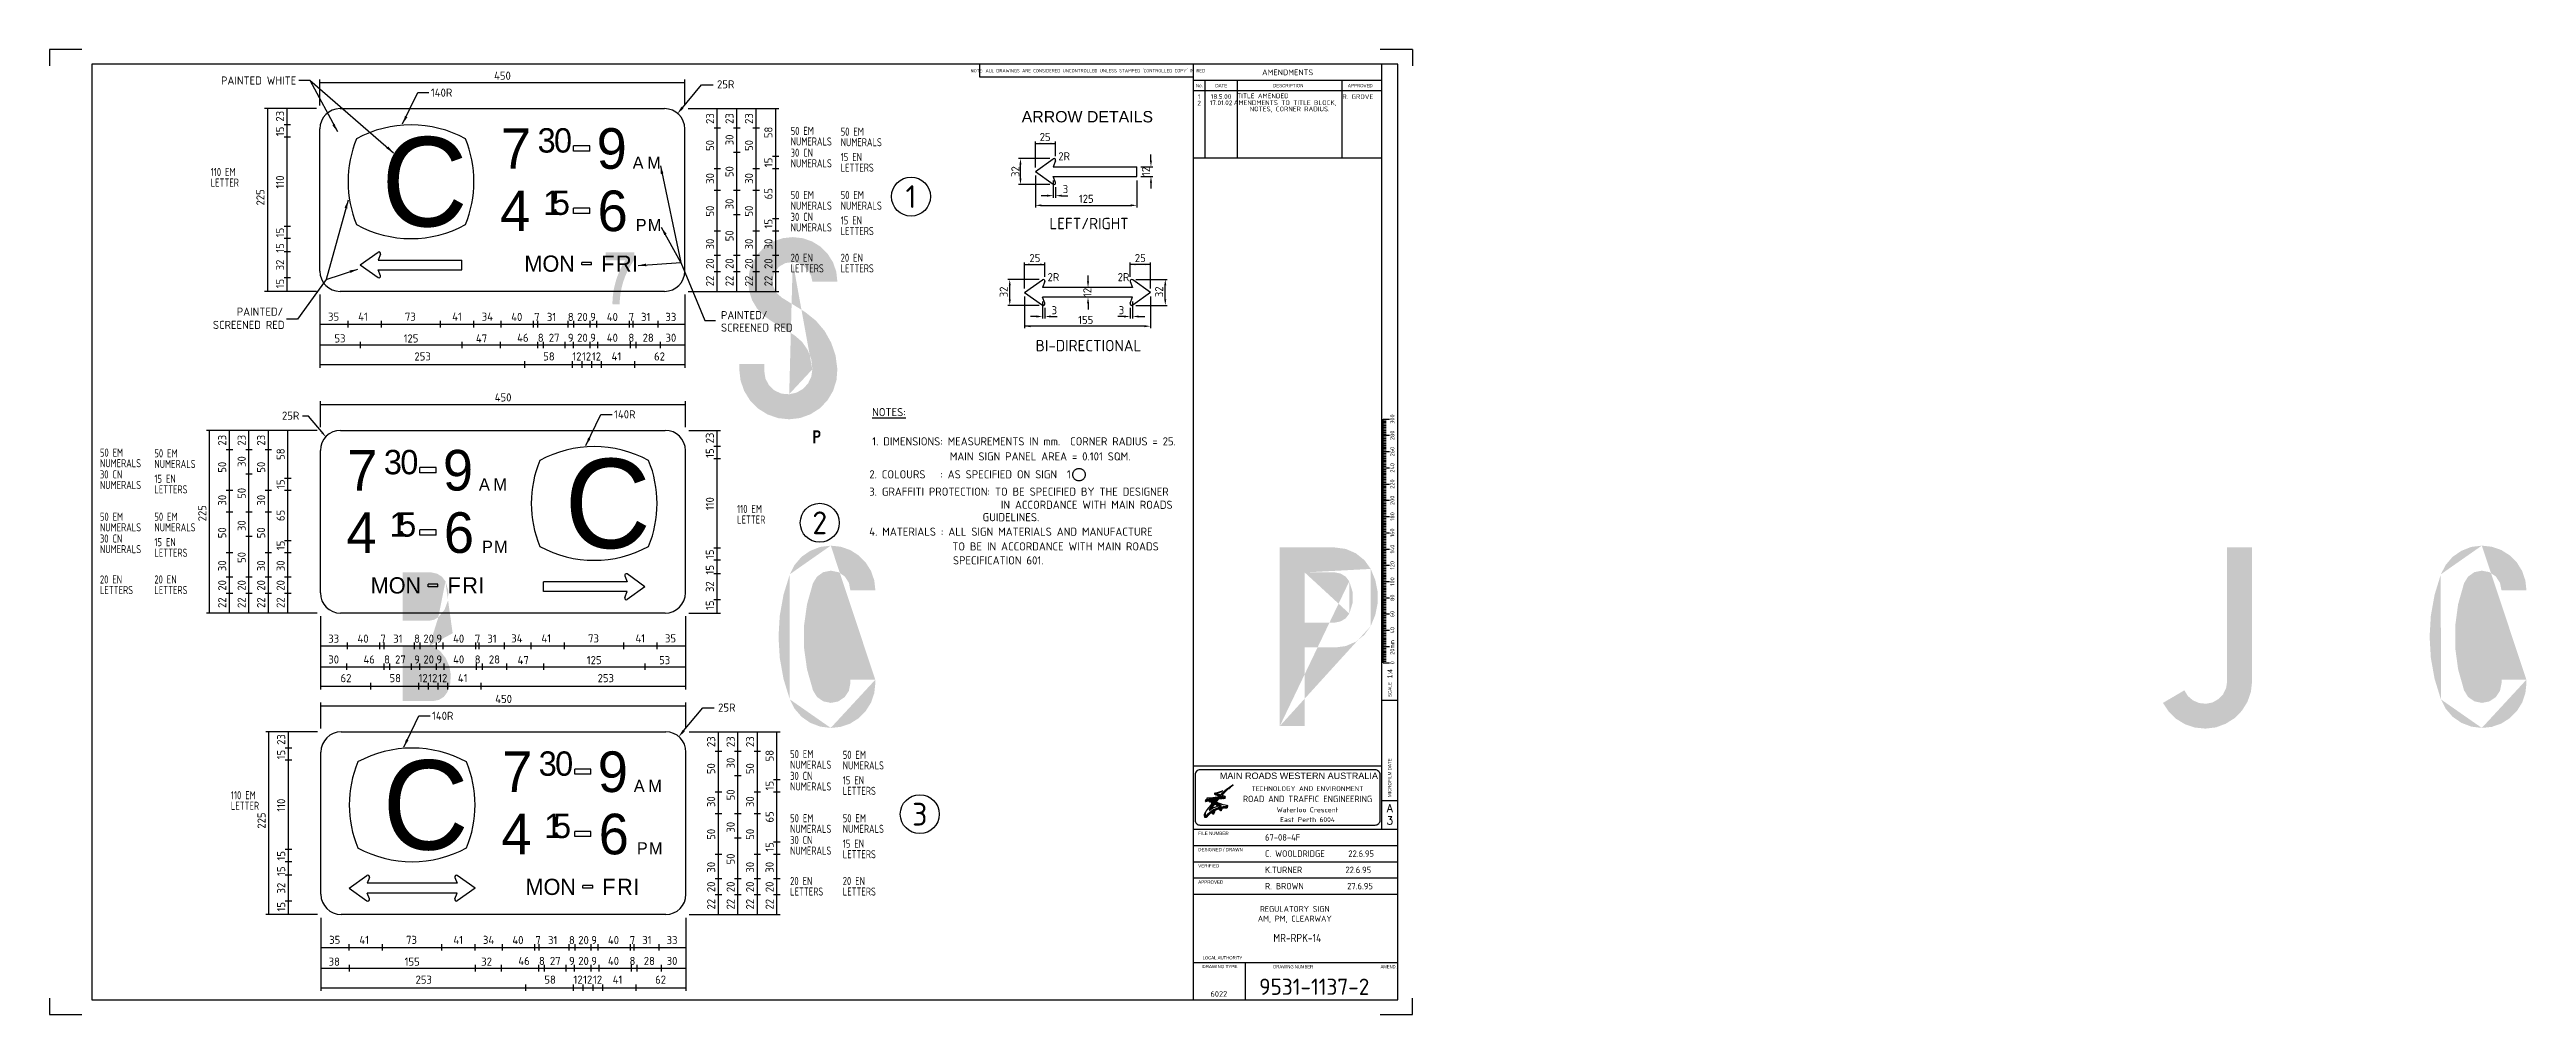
# Model space of a CAD drawing. Extents: x 0 to 1038, y -1303 to 297.
# Drawn here: x 0 to 763, y 0 to 297 of the extents above.
import ezdxf
from ezdxf.enums import TextEntityAlignment as Align

# ---------------------------------------------------------------- set-up
doc = ezdxf.new("R2010")
doc.units = 0
doc.linetypes.add('CENTERX2', pattern=[101.6, 63.5, -12.7, 12.7, -12.7])
doc.layers.get('0').update_dxf_attribs({"linetype": 'CONTINUOUS'})
for name, color, linetype in [('GREEN', 84, 'CONTINUOUS'), ('L18', 4, 'CONTINUOUS'), ('L25', 1, 'CONTINUOUS'), ('L35', 3, 'CONTINUOUS'), ('T25', 1, 'CONTINUOUS'), ('T35', 3, 'CONTINUOUS'), ('T50', 7, 'CONTINUOUS'), ('TBLK18', 4, 'CONTINUOUS'), ('TBLK25', 1, 'CONTINUOUS'), ('TBLK35', 3, 'CONTINUOUS'), ('TBLK50', 7, 'CONTINUOUS'), ('YELLOW', 40, 'CONTINUOUS')]:
    doc.layers.add(name, color=color, linetype=linetype)
doc.styles.add('CSERIES', font='Cseries')
doc.styles.add('DSERIES', font='Dseries')
doc.styles.add('ESERIES', font='Eseries')
doc.styles.add('HELV', font='helv')
doc.styles.add('HELVL', font='helvl', dxfattribs={"width": 0.8})
doc.styles.add('ISO', font='iso3098b.shx')
doc.styles.add('ROMAND', font='romand')

msp = doc.modelspace()

# ---------------------------------------------------------------- texts
at = {"layer": 'L25', "style": 'ISO'}
for s, p in [('40', (143.97, 213.46)), ('7', (150.18, 213.46)), ('31', (154.69, 213.46)), ('8', (160.6, 213.46)), ('20', (164.2, 213.46)), ('9', (167.45, 213.46)), ('40', (173.42, 213.46)), ('7', (179.27, 213.46)), ('31', (183.71, 213.46)), ('33', (191.46, 213.46)), ('46', (145.85, 207.04)), ('8', (151.36, 207.04)), ('27', (155.49, 207.04)), ('9', (160.6, 207.04)), ('20', (164.2, 207.04)), ('9', (167.45, 207.04)), ('40', (173.42, 207.04)), ('8', (179.27, 207.04)), ('28', (184.46, 207.04)), ('30', (191.46, 207.04)), ('253', (114.96, 201.29)), ('58', (153.89, 201.29)), ('12', (162.49, 201.29)), ('12', (165.47, 201.29)), ('12', (168.52, 201.29)), ('41', (174.68, 201.29)), ('62', (187.95, 201.29)), ('33', (87.55, 114.42)), ('40', (96.6, 114.42)), ('7', (102.81, 114.42)), ('31', (107.33, 114.42)), ('8', (113.23, 114.42)), ('20', (116.83, 114.42)), ('9', (120.09, 114.42)), ('40', (126.06, 114.42)), ('7', (131.9, 114.42)), ('31', (136.34, 114.42)), ('30', (87.55, 108.01)), ('46', (98.49, 108.01)), ('8', (104, 108.01)), ('27', (108.12, 108.01)), ('9', (113.23, 108.01)), ('20', (116.83, 108.01)), ('9', (120.09, 108.01)), ('40', (126.06, 108.01)), ('8', (131.9, 108.01)), ('28', (137.09, 108.01)), ('62', (91.34, 102.26)), ('58', (106.52, 102.26)), ('12', (115.12, 102.26)), ('12', (118.1, 102.26)), ('12', (121.15, 102.26)), ('41', (127.31, 102.26)), ('253', (171.4, 102.26)), ('40', (144.32, 21.62)), ('7', (150.53, 21.62)), ('31', (155.04, 21.62)), ('8', (160.95, 21.62)), ('20', (164.54, 21.62)), ('9', (167.8, 21.62)), ('40', (173.77, 21.62)), ('7', (179.62, 21.62)), ('31', (184.06, 21.62)), ('33', (191.81, 21.62)), ('46', (146.2, 15.21)), ('8', (151.71, 15.21)), ('27', (155.83, 15.21)), ('9', (160.95, 15.21)), ('20', (164.54, 15.21)), ('9', (167.8, 15.21)), ('40', (173.77, 15.21)), ('8', (179.62, 15.21)), ('28', (184.81, 15.21)), ('30', (191.81, 15.21)), ('253', (115.3, 9.45)), ('58', (154.24, 9.45)), ('12', (162.84, 9.45)), ('12', (165.82, 9.45)), ('12', (168.86, 9.45)), ('41', (175.03, 9.45)), ('62', (188.29, 9.45))]:
    msp.add_text(s, height=2.5, dxfattribs=at).set_placement(p, align=Align.CENTER)
at = {"layer": 'L35', "style": 'ESERIES'}
for s, height, p in [('6', 12.5, (168.87, 241.11)), ('M', 5, (146.31, 228.61)), ('O', 5, (151.88, 228.61)), ('N', 5, (157.01, 228.61)), ('F', 5, (169.99, 228.61)), ('R', 5, (174.54, 228.61)), ('I', 5, (179.52, 228.61)), ('6', 12.5, (121.51, 142.07)), ('M', 5, (98.94, 129.57)), ('O', 5, (104.52, 129.57)), ('N', 5, (109.65, 129.57)), ('F', 5, (122.63, 129.57)), ('R', 5, (127.17, 129.57)), ('I', 5, (132.15, 129.57)), ('6', 12.5, (169.22, 49.27)), ('M', 5, (146.66, 36.77)), ('O', 5, (152.23, 36.77)), ('N', 5, (157.36, 36.77)), ('F', 5, (170.34, 36.77)), ('R', 5, (174.89, 36.77)), ('I', 5, (179.86, 36.77))]:
    msp.add_text(s, height=height, dxfattribs=at).set_placement(p)
at = {"layer": 'T25', "style": 'ISO'}
for s, p in [('450', (136.98, 287.71)), ('PAINTED WHITE', (52.85, 286.23)), ('140R', (117.51, 282.5)), ('PAINTED/', (57.7, 215.08)), ('35', (85.82, 213.53)), ('41', (95.11, 213.53)), ('73', (109.51, 213.53)), ('41', (124.08, 213.53)), ('34', (133.19, 213.53)), ('PAINTED/', (206.9, 214)), ('SCREENED RED', (50.34, 211.01)), ('SCREENED RED', (206.9, 210.17)), ('450', (137.17, 188.67)), ('140R', (173.95, 183.46)), ('34', (142.26, 114.5)), ('41', (151.55, 114.5)), ('73', (165.95, 114.5)), ('41', (180.52, 114.5)), ('35', (189.63, 114.5)), ('140R', (117.85, 90.66)), ('450', (137.33, 95.87)), ('35', (86.17, 21.69)), ('41', (95.46, 21.69)), ('73', (109.86, 21.69)), ('41', (124.43, 21.69)), ('34', (133.54, 21.69))]:
    msp.add_text(s, height=2.5, dxfattribs=at).set_placement(p)
at = {"layer": 'T25', "color": 1, "style": 'ISO'}
for p in [(211.01, 286.3), (76.96, 184.3), (211.35, 94.46)]:
    msp.add_text('25R', height=2.5, dxfattribs=at).set_placement(p, align=Align.MIDDLE_RIGHT)
at = {"layer": 'T25', "color": 3, "style": 'ISO'}
for s, p in [('1', (354.24, 281.75)), ('18.5.00', (360.97, 281.83)), ('TITLE AMENDED', (373.88, 282.03)), ('R. GROVE', (403.12, 281.78)), ('2', (354.24, 279.81)), ('17.01.02', (360.97, 279.89)), ('AMENDMENTS TO TITLE BLOCK,', (380.74, 279.94)), ('NOTES, CORNER RADIUS.', (382.12, 278))]:
    msp.add_text(s, height=1.45, dxfattribs=at).set_placement(p, align=Align.CENTER)
at = {"layer": 'T25', "color": 1, "style": 'ISO'}
for s, p in [('23', (71.02, 276.47)), ('23', (203.52, 275.78)), ('23', (209.52, 275.78)), ('23', (215.52, 275.78)), ('15', (71.02, 271.82)), ('50', (203.52, 267.48)), ('30', (209.52, 269.21)), ('50', (215.52, 267.48)), ('58', (221.52, 271.49)), ('50', (209.52, 259.42)), ('15', (221.52, 262.26)), ('32', (297.62, 259.45)), ('12', (337.83, 259.49)), ('225', (64.98, 251.51)), ('110', (71.02, 256.25)), ('30', (203.52, 257.33)), ('30', (215.52, 257.33)), ('65', (221.52, 252.63)), ('50', (203.52, 247.28)), ('30', (209.52, 249.47)), ('50', (215.52, 247.28)), ('15', (221.52, 243.39)), ('15', (71.02, 240.69)), ('15', (71.02, 235.93)), ('30', (203.52, 237.14)), ('50', (209.52, 239.68)), ('30', (215.52, 237.14)), ('30', (221.52, 237.14)), ('32', (71.02, 230.7)), ('20', (203.52, 231.1)), ('20', (209.52, 231.1)), ('20', (215.52, 231.1)), ('20', (221.52, 231.1)), ('15', (71.02, 224.98)), ('22', (203.52, 225.77)), ('22', (209.52, 225.77)), ('22', (215.52, 225.77)), ('22', (221.52, 225.77)), ('32', (294.02, 222.4)), ('12', (319.78, 222.25)), ('32', (341.9, 222.44)), ('23', (53.2, 176.74)), ('23', (59.2, 176.74)), ('23', (65.2, 176.74)), ('23', (203.47, 177.43)), ('50', (53.2, 168.44)), ('30', (59.2, 170.18)), ('50', (65.2, 168.44)), ('58', (71.2, 172.46)), ('15', (203.47, 172.78)), ('50', (59.2, 160.39)), ('15', (71.2, 163.22)), ('225', (47.05, 154.28)), ('30', (53.2, 158.29)), ('30', (65.2, 158.29)), ('65', (71.2, 153.59)), ('110', (203.47, 157.22)), ('50', (53.2, 148.25)), ('30', (59.2, 150.44)), ('50', (65.2, 148.25)), ('15', (71.2, 144.36)), ('30', (53.2, 138.1)), ('50', (59.2, 140.65)), ('30', (65.2, 138.1)), ('30', (71.2, 138.1)), ('15', (203.47, 141.65)), ('15', (203.47, 136.89)), ('20', (53.2, 132.06)), ('20', (59.2, 132.06)), ('20', (65.2, 132.06)), ('20', (71.2, 132.06)), ('32', (203.47, 131.67)), ('22', (53.2, 126.74)), ('22', (59.2, 126.74)), ('22', (65.2, 126.74)), ('22', (71.2, 126.74)), ('15', (203.47, 125.95)), ('23', (71.37, 84.63)), ('23', (203.87, 83.94)), ('23', (209.87, 83.94)), ('23', (215.87, 83.94)), ('15', (71.37, 79.98)), ('50', (203.87, 75.64)), ('30', (209.87, 77.37)), ('50', (215.87, 75.64)), ('58', (221.87, 79.65)), ('50', (209.87, 67.58)), ('15', (221.87, 70.42)), ('225', (65.32, 59.67)), ('110', (71.37, 64.41)), ('30', (203.87, 65.49)), ('30', (215.87, 65.49)), ('65', (221.87, 60.79)), ('50', (203.87, 55.45)), ('30', (209.87, 57.63)), ('50', (215.87, 55.45)), ('15', (71.37, 48.85)), ('30', (203.87, 45.3)), ('50', (209.87, 47.84)), ('30', (215.87, 45.3)), ('30', (221.87, 45.3)), ('15', (221.87, 51.55)), ('32', (71.37, 38.87)), ('15', (71.37, 44.09)), ('20', (203.87, 39.26)), ('20', (209.87, 39.26)), ('20', (215.87, 39.26)), ('20', (221.87, 39.26)), ('15', (71.37, 33.14)), ('22', (203.87, 33.93)), ('22', (209.87, 33.93)), ('22', (215.87, 33.93)), ('22', (221.87, 33.93))]:
    msp.add_text(s, height=2.5, rotation=90, dxfattribs=at).set_placement(p, align=Align.MIDDLE_CENTER)
at = {"layer": 'T25', "style": 'ISO', "width": 0.8}
for s, p in [('50 EM', (228.37, 270.72)), ('NUMERALS', (228.37, 267.46)), ('50 EM', (243.78, 270.5)), ('NUMERALS', (243.78, 267.24)), ('110 EM', (49.65, 258.07)), ('30 CN', (228.37, 264.01)), ('NUMERALS', (228.37, 260.75)), ('15 EN', (243.78, 262.67)), ('LETTERS', (243.78, 259.41)), ('LETTER', (49.65, 254.81)), ('50 EM', (228.37, 250.98)), ('50 EM', (243.78, 250.98)), ('30 CN', (228.37, 244.27)), ('NUMERALS', (228.37, 247.72)), ('15 EN', (243.78, 243.16)), ('NUMERALS', (243.78, 247.72)), ('NUMERALS', (228.37, 241.01)), ('LETTERS', (243.78, 239.9)), ('20 EN', (228.37, 231.67)), ('LETTERS', (228.37, 228.41)), ('20 EN', (243.78, 231.67)), ('LETTERS', (243.78, 228.41)), ('50 EM', (15.53, 171.69)), ('NUMERALS', (15.53, 168.43)), ('50 EM', (32.31, 171.46)), ('NUMERALS', (32.31, 168.2)), ('30 CN', (15.53, 164.98)), ('NUMERALS', (15.53, 161.72)), ('15 EN', (32.31, 163.63)), ('LETTERS', (32.31, 160.37)), ('50 EM', (15.53, 151.95)), ('50 EM', (32.31, 151.95)), ('110 EM', (211.86, 154.34)), ('LETTER', (211.86, 151.08)), ('30 CN', (15.53, 145.24)), ('NUMERALS', (15.53, 148.69)), ('15 EN', (32.31, 144.12)), ('NUMERALS', (32.31, 148.69)), ('NUMERALS', (15.53, 141.98)), ('LETTERS', (32.31, 140.86)), ('20 EN', (15.53, 132.64)), ('LETTERS', (15.53, 129.38)), ('20 EN', (32.31, 132.64)), ('LETTERS', (32.31, 129.38)), ('50 EM', (228.21, 78.88)), ('NUMERALS', (228.21, 75.62)), ('50 EM', (244.42, 78.66)), ('NUMERALS', (244.42, 75.4)), ('110 EM', (55.87, 66.23)), ('30 CN', (228.21, 72.18)), ('NUMERALS', (228.21, 68.92)), ('15 EN', (244.42, 70.83)), ('LETTERS', (244.42, 67.57)), ('LETTER', (55.87, 62.97)), ('50 EM', (228.21, 59.14)), ('50 EM', (244.42, 59.14)), ('30 CN', (228.21, 52.44)), ('NUMERALS', (228.21, 55.88)), ('15 EN', (244.42, 51.32)), ('NUMERALS', (244.42, 55.88)), ('NUMERALS', (228.21, 49.18)), ('LETTERS', (244.42, 48.06)), ('20 EN', (228.21, 39.83)), ('LETTERS', (228.21, 36.57)), ('20 EN', (244.42, 39.83)), ('LETTERS', (244.42, 36.57))]:
    msp.add_text(s, height=2.5, dxfattribs=at).set_placement(p)
at = {"layer": 'T25', "color": 1, "style": 'ISO'}
for s, p in [('25', (306.78, 270.08)), ('3', (313.05, 254.05)), ('125', (319.45, 251.07)), ('25', (303.63, 232.82)), ('25', (336.1, 232.82)), ('3', (309.61, 216.77)), ('155', (319.28, 213.79)), ('3', (330.31, 216.77)), ('53', (89.49, 208.08)), ('125', (111.38, 208.08)), ('47', (133.12, 208.08)), ('47', (145.95, 109.05)), ('125', (167.82, 109.05)), ('53', (189.54, 109.05)), ('38', (87.73, 16.24)), ('155', (111.73, 16.24)), ('32', (134.66, 16.24))]:
    msp.add_text(s, height=2.5, dxfattribs=at).set_placement(p, align=Align.MIDDLE_CENTER)
at = {"layer": 'T25', "color": 3, "style": 'ISO'}
for s, p in [('%%UNOTES:', (253.49, 184.15)), ('1. DIMENSIONS: MEASUREMENTS IN mm.  CORNER RADIUS = 25. ', (253.49, 175.15)), ('MAIN SIGN PANEL AREA = 0.101 SQM.', (277.41, 170.52)), ('3. GRAFFITI PROTECTION: TO BE SPECIFIED BY THE DESIGNER ', (252.58, 159.67)), ('2. COLOURS   : AS SPECIFIED ON SIGN  1', (252.61, 165)), ('                      GUIDELINES.', (254.13, 151.8)), ('IN ACCORDANCE WITH MAIN ROADS', (293.14, 155.63)), ('4. MATERIALS : ALL SIGN MATERIALS AND MANUFACTURE ', (252.58, 147.35)), ('TO BE IN ACCORDANCE WITH MAIN ROADS', (278.16, 142.81)), ('SPECIFICATION 601.', (278.37, 138.52))]:
    msp.add_text(s, height=2.5, dxfattribs=at).set_placement(p)
at = {"layer": 'T35', "style": 'HELV'}
msp.add_text('ARROW DETAILS', height=3.5, dxfattribs=at).set_placement((319.79, 274.59), align=Align.CENTER)
at = {"layer": 'T35', "color": 1, "style": 'ISO'}
for p in [(310.83, 262.9), (307.53, 225.7), (329.13, 225.7)]:
    msp.add_text('2R', height=2.5, dxfattribs=at).set_placement(p)
at = {"layer": 'T35', "style": 'ISO'}
for s, p in [('LEFT/RIGHT', (308.1, 241.7)), ('BI-DIRECTIONAL', (303.86, 204.13))]:
    msp.add_text(s, height=3.5, dxfattribs=at).set_placement(p)
at = {"layer": 'T35', "insert": (383.7, 30.77), "char_height": 1.8, "width": 51.922, "attachment_point": 5, "style": 'ISO'}
msp.add_mtext('REGULATORY SIGN\\PAM, PM, CLEARWAY', dxfattribs=at)
at = {"layer": 'T50', "style": 'ISO'}
for s, p in [('1', (265.45, 251.75)), ('2', (237.33, 151.33)), ('3', (268.16, 61.64))]:
    msp.add_text(s, height=7, dxfattribs=at).set_placement(p, align=Align.MIDDLE)
at = {"layer": 'TBLK18', "style": 'HELVL', "width": 0.9}
for s, p in [('No.', (354.29, 285.41)), ('DATE', (361.07, 285.41)), ('DESCRIPTION', (381.68, 285.41)), ('APPROVED', (403.89, 285.41))]:
    msp.add_text(s, height=1, dxfattribs=at).set_placement(p, align=Align.CENTER)
at = {"layer": 'TBLK25', "style": 'ISO'}
msp.add_text('AMENDMENTS', height=1.75, dxfattribs=at).set_placement((381.5, 289.12), align=Align.CENTER)

# ---------------------------------------------------------------- blocks, each defined once
blk = doc.blocks.new('A3BBLK')
at = {"layer": 'TBLK25'}
for p, q in [((10, 297), (0, 297)), ((0, 297), (0, 292)), ((420, 297), (410, 297)), ((420, 297), (420, 292)), ((0, 5), (0, 0)), ((0, 0), (10, 0)), ((410, 0), (420, 0)), ((420, 0), (420, 5))]:
    blk.add_line(p, q, dxfattribs=at)
at = {"layer": 'TBLK50'}
for p, q in [((415.5, 292.5), (13, 292.5)), ((13, 292.5), (13, 4.5)), ((352.5, 4.5), (352.5, 292.5)), ((415.5, 4.5), (415.5, 292.5)), ((13, 4.5), (415.5, 4.5))]:
    blk.add_line(p, q, dxfattribs=at)
blk = doc.blocks.new('*X3')
at = {"color": 0}
for p, q in [((1622.3, 721), (1622.3, 721)), ((1622.5, 722.4), (1625.6, 722.4)), ((1622.5, 721.2), (1622.7, 721.2)), ((1622.6, 722.2), (1626.2, 722.2)), ((1622.6, 721.4), (1623, 721.4)), ((1622.7, 722), (1626.7, 722)), ((1622.7, 721.8), (1627.1, 721.8)), ((1622.7, 721.6), (1623.6, 721.6)), ((1625.9, 721.6), (1627.5, 721.6)), ((1625.9, 721.4), (1626.5, 721.4)), ((1625.9, 721.2), (1626.5, 721.2)), ((1625.9, 721), (1626.5, 721)), ((1626, 720.8), (1626.5, 720.8)), ((1626.3, 723.2), (1630.6, 723.2)), ((1626.4, 723), (1629.7, 723)), ((1626.5, 720.6), (1626.5, 720.6)), ((1626.7, 721.4), (1627.9, 721.4)), ((1626.8, 722.8), (1628.9, 722.8)), ((1627.1, 721.2), (1628.3, 721.2)), ((1627.3, 722.6), (1628.2, 722.6)), ((1627.5, 721), (1628.8, 721)), ((1627.5, 720.8), (1629.2, 720.8)), ((1627.5, 720.6), (1628.1, 720.6)), ((1627.5, 720.4), (1628.1, 720.4)), ((1627.5, 720.2), (1628.1, 720.2)), ((1627.6, 723.4), (1631.6, 723.4)), ((1627.7, 722.4), (1627.9, 722.4)), ((1627.7, 720), (1628.1, 720)), ((1628.1, 719.8), (1628.1, 719.8)), ((1628.3, 720.6), (1629.6, 720.6)), ((1628.8, 720.4), (1630, 720.4)), ((1629, 722.8), (1629.2, 722.8)), ((1629, 722.6), (1629.2, 722.6)), ((1629.2, 723.6), (1632.8, 723.6)), ((1629.2, 720.2), (1630.4, 720.2)), ((1629.6, 720), (1630.8, 720)), ((1630, 719.8), (1631.2, 719.8)), ((1630.1, 723), (1630.3, 723)), ((1630.1, 722.8), (1630.3, 722.8)), ((1630.2, 719.6), (1630.3, 719.6)), ((1630.3, 728), (1630.6, 728)), ((1630.3, 727.8), (1630.7, 727.8)), ((1630.3, 719.6), (1631.6, 719.6)), ((1630.4, 727.6), (1631.3, 727.6)), ((1630.7, 728.2), (1630.7, 728.2)), ((1630.8, 727.4), (1631.9, 727.4)), ((1630.8, 723.8), (1634.3, 723.8)), ((1631.2, 723.2), (1631.4, 723.2)), ((1631.2, 723), (1631.3, 723)), ((1631.4, 727.2), (1632.5, 727.2)), ((1631.4, 721), (1631.9, 721)), ((1631.4, 720.8), (1631.8, 720.8)), ((1631.6, 721.2), (1632.1, 721.2)), ((1631.7, 728), (1631.9, 728)), ((1631.8, 721.4), (1632.2, 721.4)), ((1631.9, 728.2), (1632.3, 728.2)), ((1631.9, 721.6), (1632.4, 721.6)), ((1632, 727), (1633.1, 727)), ((1632.1, 721.8), (1632.6, 721.8)), ((1632.3, 722), (1632.7, 722)), ((1632.4, 728.4), (1632.8, 728.4)), ((1632.4, 724), (1636.5, 724)), ((1632.5, 722.2), (1632.9, 722.2)), ((1632.6, 726.8), (1633.7, 726.8)), ((1632.7, 722.4), (1633.1, 722.4)), ((1632.8, 722.6), (1633.2, 722.6)), ((1633, 728.6), (1633.3, 728.6)), ((1633, 722.8), (1633.4, 722.8)), ((1633.2, 726.6), (1634.3, 726.6)), ((1633.2, 723), (1633.6, 723)), ((1633.4, 723.2), (1633.7, 723.2)), ((1633.5, 728.8), (1633.7, 728.8)), ((1633.6, 723.4), (1633.9, 723.4)), ((1633.8, 726.4), (1634.9, 726.4)), ((1633.8, 723.6), (1634.1, 723.6)), ((1634, 729), (1634.2, 729)), ((1634, 724.2), (1639.6, 724.2)), ((1634.4, 726.2), (1634.8, 726.2)), ((1634.5, 729.2), (1634.7, 729.2)), ((1634.6, 723.8), (1634.7, 723.8)), ((1634.6, 723.6), (1634.7, 723.6)), ((1635, 729.4), (1635.2, 729.4)), ((1635.1, 725), (1635.2, 725)), ((1635.3, 725.2), (1635.5, 725.2)), ((1635.5, 729.6), (1635.7, 729.6)), ((1635.5, 725.4), (1635.7, 725.4)), ((1635.6, 724.4), (1639.8, 724.4)), ((1635.7, 725.6), (1635.9, 725.6)), ((1635.7, 723.8), (1635.9, 723.8)), ((1635.9, 725.8), (1636.7, 725.8)), ((1636, 729.8), (1636.1, 729.8)), ((1636.1, 726), (1636.1, 726)), ((1636.3, 725.6), (1637.3, 725.6)), ((1636.5, 730), (1636.6, 730)), ((1636.6, 726.6), (1636.8, 726.6)), ((1636.8, 726.8), (1637, 726.8)), ((1636.8, 724), (1637, 724)), ((1636.8, 723.8), (1637, 723.8)), ((1636.9, 725.4), (1637.8, 725.4)), ((1637, 727), (1637.2, 727)), ((1637.1, 730.2), (1637.1, 730.2)), ((1637.2, 724.6), (1639.9, 724.6)), ((1637.3, 727.2), (1637.4, 727.2)), ((1637.5, 727.4), (1637.6, 727.4)), ((1637.6, 730.4), (1637.6, 730.4)), ((1637.7, 727.6), (1637.8, 727.6)), ((1637.9, 727.8), (1638, 727.8)), ((1638, 724), (1638.2, 724)), ((1638, 723.8), (1638.2, 723.8)), ((1638.1, 728), (1638.2, 728)), ((1638.3, 728.2), (1638.4, 728.2)), ((1638.5, 728.4), (1638.6, 728.4)), ((1638.7, 728.6), (1638.8, 728.6)), ((1638.8, 724.8), (1640, 724.8)), ((1638.9, 728.8), (1639, 728.8)), ((1639.1, 729), (1639.2, 729)), ((1639.3, 729.2), (1639.4, 729.2)), ((1639.6, 729.4), (1639.6, 729.4)), ((1639.6, 725.4), (1639.7, 725.4)), ((1639.6, 725), (1639.9, 725)), ((1639.7, 725.2), (1639.9, 725.2)), ((1639.8, 729.6), (1639.8, 729.6)), ((1640, 729.8), (1640, 729.8)), ((1640.2, 730), (1640.2, 730)), ((1640.4, 730.2), (1640.4, 730.2)), ((1640.6, 730.4), (1640.6, 730.4)), ((1640.9, 730.6), (1640.9, 730.6)), ((1641.1, 730.8), (1641.1, 730.8)), ((1641.3, 731), (1641.3, 731)), ((1641.5, 731.2), (1641.5, 731.2)), ((1641.7, 731.4), (1641.8, 731.4)), ((1642, 731.6), (1642, 731.6)), ((1642.2, 731.8), (1642.2, 731.8)), ((1642.4, 732), (1642.4, 732)), ((1642.6, 732.2), (1642.7, 732.2)), ((1642.9, 732.4), (1642.9, 732.4)), ((1643.1, 732.6), (1643.1, 732.6)), ((1643.3, 732.8), (1643.4, 732.8)), ((1643.6, 733), (1643.6, 733)), ((1643.8, 733.2), (1643.8, 733.2)), ((1644, 733.4), (1644.1, 733.4)), ((1644.3, 733.6), (1644.3, 733.6)), ((1644.5, 733.8), (1644.6, 733.8)), ((1644.8, 734), (1644.8, 734)), ((1645, 734.2), (1645, 734.2)), ((1645.3, 734.4), (1645.3, 734.4)), ((1645.5, 734.6), (1645.5, 734.6)), ((1645.8, 734.8), (1645.8, 734.8)), ((1646, 735), (1646, 735)), ((1646.3, 735.2), (1646.3, 735.2)), ((1646.5, 735.4), (1646.5, 735.4)), ((1621.1, 709), (1624.8, 709)), ((1621.1, 708.8), (1624.6, 708.8)), ((1621.1, 708.6), (1624.4, 708.6)), ((1621.1, 708.4), (1624.3, 708.4)), ((1621.1, 708.2), (1624.1, 708.2)), ((1621.2, 709.4), (1622.3, 709.4)), ((1621.2, 709.2), (1622.5, 709.2)), ((1621.2, 708), (1623.9, 708)), ((1621.3, 709.8), (1622.1, 709.8)), ((1621.3, 709.6), (1622.1, 709.6)), ((1621.3, 707.8), (1623.8, 707.8)), ((1621.4, 710), (1622, 710)), ((1621.5, 710.4), (1622, 710.4)), ((1621.5, 710.2), (1622, 710.2)), ((1621.5, 707.6), (1623.5, 707.6)), ((1621.6, 710.6), (1622, 710.6)), ((1621.8, 710.8), (1622, 710.8)), ((1621.8, 707.4), (1623.2, 707.4)), ((1621.9, 711), (1622, 711)), ((1622, 711.2), (1622.1, 711.2)), ((1622.2, 711.4), (1622.2, 711.4)), ((1622.3, 711.6), (1622.3, 711.6)), ((1623.8, 709.2), (1624.9, 709.2)), ((1624.1, 709.4), (1625.1, 709.4)), ((1624.3, 709.6), (1625.3, 709.6)), ((1624.5, 709.8), (1625.5, 709.8)), ((1624.7, 710), (1625.7, 710)), ((1624.9, 710.2), (1625.9, 710.2)), ((1625.1, 710.4), (1626.1, 710.4)), ((1625.3, 710.6), (1626.4, 710.6)), ((1625.5, 713.6), (1625.9, 713.6)), ((1625.5, 710.8), (1626.6, 710.8)), ((1625.6, 713.8), (1626.3, 713.8)), ((1625.7, 714), (1626.7, 714)), ((1625.7, 711), (1626.8, 711)), ((1625.9, 714.2), (1627.1, 714.2)), ((1626, 714.4), (1627.5, 714.4)), ((1626, 711.2), (1627.3, 711.2)), ((1626.2, 714.6), (1627.5, 714.6)), ((1626.2, 711.4), (1630.1, 711.4)), ((1626.3, 714.8), (1627.5, 714.8)), ((1626.5, 715), (1627.6, 715)), ((1626.5, 711.6), (1630.2, 711.6)), ((1626.7, 715.2), (1627.7, 715.2)), ((1626.7, 711.8), (1630.2, 711.8)), ((1626.8, 715.4), (1627.8, 715.4)), ((1627, 715.6), (1628, 715.6)), ((1627, 712), (1630.3, 712)), ((1627.1, 715.8), (1628.1, 715.8)), ((1627.2, 712.2), (1630.3, 712.2)), ((1627.3, 716), (1628.2, 716)), ((1627.4, 716.2), (1628.4, 716.2)), ((1627.5, 712.4), (1630.4, 712.4)), ((1627.6, 716.4), (1628.5, 716.4)), ((1627.7, 716.6), (1628.7, 716.6)), ((1627.7, 711.2), (1630.1, 711.2)), ((1627.8, 712.6), (1630.5, 712.6)), ((1627.9, 716.8), (1628.8, 716.8)), ((1628.1, 717), (1628.9, 717)), ((1628.1, 712.8), (1630.6, 712.8)), ((1628.2, 717.2), (1629.1, 717.2)), ((1628.2, 711), (1630.1, 711)), ((1628.4, 717.4), (1629.2, 717.4)), ((1628.4, 713), (1630.7, 713)), ((1628.4, 710.8), (1630.1, 710.8)), ((1628.5, 717.6), (1629.4, 717.6)), ((1628.6, 710.6), (1630, 710.6)), ((1628.7, 717.8), (1629.5, 717.8)), ((1628.7, 713.2), (1630.9, 713.2)), ((1628.7, 710.4), (1629.5, 710.4)), ((1628.7, 710.2), (1629, 710.2)), ((1628.9, 718), (1629.6, 718)), ((1629, 718.2), (1629.8, 718.2)), ((1629.1, 713.4), (1631, 713.4)), ((1629.2, 718.4), (1629.9, 718.4)), ((1629.4, 718.6), (1630.1, 718.6)), ((1629.4, 713.6), (1631.2, 713.6)), ((1629.5, 718.8), (1630.2, 718.8)), ((1629.7, 719), (1630.3, 719)), ((1629.8, 713.8), (1631.4, 713.8)), ((1629.9, 719.2), (1630.3, 719.2)), ((1630, 719.4), (1630.3, 719.4)), ((1630.2, 714), (1631.7, 714)), ((1630.3, 719.4), (1632, 719.4)), ((1630.3, 719.2), (1630.9, 719.2)), ((1630.3, 719), (1630.9, 719)), ((1630.3, 718.8), (1630.9, 718.8)), ((1630.5, 718.6), (1630.9, 718.6)), ((1630.6, 714.2), (1632, 714.2)), ((1631, 714.4), (1632.4, 714.4)), ((1631.2, 719.2), (1632.4, 719.2)), ((1631.5, 714.6), (1633, 714.6)), ((1631.6, 719), (1632.8, 719)), ((1632, 718.8), (1633.3, 718.8)), ((1632, 714.8), (1636.9, 714.8)), ((1632.2, 718.6), (1633.7, 718.6)), ((1632.2, 718.4), (1634.1, 718.4)), ((1632.2, 718.2), (1632.8, 718.2)), ((1632.2, 718), (1632.8, 718)), ((1632.2, 717.8), (1632.8, 717.8)), ((1632.3, 717.6), (1632.8, 717.6)), ((1632.5, 715), (1637.1, 715)), ((1632.6, 717.4), (1632.8, 717.4)), ((1632.9, 718.2), (1634.5, 718.2)), ((1633.1, 718), (1634.9, 718)), ((1633.1, 715.2), (1637.2, 715.2)), ((1633.4, 717.8), (1635.3, 717.8)), ((1633.6, 717.6), (1635.7, 717.6)), ((1633.8, 717.4), (1636.1, 717.4)), ((1633.8, 715.4), (1637.4, 715.4)), ((1634.1, 717.2), (1636.1, 717.2)), ((1634.2, 714.6), (1636.9, 714.6)), ((1634.3, 717), (1635.2, 717)), ((1634.5, 715.6), (1637.7, 715.6)), ((1634.6, 714.4), (1636.8, 714.4)), ((1634.9, 714.2), (1636.8, 714.2)), ((1635.1, 714), (1636.8, 714)), ((1635.3, 713.8), (1636.8, 713.8)), ((1635.4, 715.8), (1638.4, 715.8)), ((1635.4, 713.6), (1636.8, 713.6)), ((1635.5, 713.4), (1636.3, 713.4)), ((1635.6, 713.2), (1635.9, 713.2)), ((1636.5, 716), (1641.4, 716)), ((1638.4, 716.2), (1641.4, 716.2)), ((1639.2, 715.8), (1641.4, 715.8)), ((1640.6, 716.4), (1641.4, 716.4)), ((1640.7, 715.6), (1641.4, 715.6)), ((1640.8, 716.6), (1641.4, 716.6)), ((1641.1, 716.8), (1641.5, 716.8)), ((1641.3, 717), (1641.6, 717)), ((1641.5, 717.2), (1641.7, 717.2)), ((1641.8, 717.4), (1641.8, 717.4))]:
    blk.add_line(p, q, dxfattribs=at)
blk = doc.blocks.new('A3_IN_VTBLK')
at = {"layer": 'TBLK18'}
for p, q in [((359.14, 68.1), (361.54, 68.87)), ((356.17, 62.28), (356.1, 62.17)), ((356.46, 66.13), (356.22, 66.06)), ((357.22, 66.55), (356.6, 66.58)), ((357.76, 66.6), (357.35, 66.55)), ((357.58, 66.27), (358.15, 66.02)), ((362.14, 66.92), (357.6, 66.35)), ((359.92, 66.87), (357.76, 66.6)), ((358.15, 66.02), (358.8, 65.73)), ((358.51, 66.2), (358.51, 66.08)), ((358.51, 66.08), (358.57, 66.09)), ((358.57, 66.09), (358.57, 66.21)), ((358.89, 66.29), (358.89, 66.17)), ((358.95, 66.19), (358.95, 66.31)), ((359.14, 68.1), (359.04, 68.07)), ((359.04, 67.84), (360.51, 67.35)), ((360.62, 67.44), (359.14, 67.93)), ((359.23, 68.12), (359.23, 68.12)), ((359.28, 66.38), (359.28, 66.26)), ((359.34, 66.27), (359.34, 66.39)), ((359.45, 66.41), (359.58, 66.43)), ((359.92, 66.87), (360.03, 66.89)), ((360.03, 66.89), (360.63, 66.96)), ((360.22, 66.53), (360.35, 66.55)), ((360.46, 66.56), (360.46, 66.44)), ((360.52, 66.45), (360.52, 66.56)), ((360.73, 66.97), (361.41, 67.06)), ((360.86, 66.6), (360.86, 66.48)), ((360.92, 66.48), (360.92, 66.6)), ((361.18, 67.46), (362.16, 67.15)), ((361.26, 66.62), (361.26, 66.5)), ((361.31, 66.51), (361.31, 66.62)), ((361.65, 66.63), (361.65, 66.52)), ((361.71, 66.52), (361.71, 66.64))]:
    blk.add_line(p, q, dxfattribs=at)
at = {"layer": 'TBLK18', "color": 1}
for p, q in [((357.42, 65.8), (357.42, 65.5)), ((357.63, 65.42), (357.63, 65.74)), ((357.63, 65.42), (357.85, 65.64)), ((357.78, 65.67), (357.99, 65.56)), ((360.99, 64.31), (357.81, 65.87)), ((357.99, 65.56), (357.99, 65.24)), ((357.99, 65.24), (358.2, 65.14)), ((358.2, 65.46), (358.98, 65.08)), ((358.2, 65.14), (358.2, 65.46)), ((358.2, 65.14), (358.41, 65.36)), ((358.43, 61.74), (358.9, 61.95)), ((358.52, 65.3), (358.44, 65.34)), ((358.8, 65.73), (358.88, 65.7)), ((358.88, 65.7), (359.31, 65.51)), ((358.98, 65.08), (358.98, 64.76)), ((358.98, 64.76), (359.18, 64.66)), ((359.18, 64.98), (359.35, 64.9)), ((359.18, 64.66), (359.18, 64.98)), ((359.18, 64.66), (359.4, 64.88)), ((359.31, 65.51), (359.44, 65.45)), ((359.44, 65.45), (360.14, 65.15)), ((359.63, 64.74), (359.63, 64.4)), ((359.71, 63.26), (359.82, 63.3)), ((359.83, 64.24), (359.83, 64.61)), ((359.83, 64.24), (360.04, 64.45)), ((360.14, 65.15), (361.01, 64.78)), ((360.82, 62.79), (361.24, 62.98)), ((360.82, 62.79), (360.82, 62.8)), ((361.24, 62.98), (361.24, 63.16)), ((361.54, 64.62), (362.21, 64.48)), ((362.21, 64.48), (363.03, 64.34)), ((363.03, 64.34), (362.49, 63.89)), ((362.49, 63.89), (362.87, 63.61))]:
    blk.add_line(p, q, dxfattribs=at)
at = {"layer": 'TBLK18'}
blk.add_lwpolyline([(359.53, 67.99), (359.47, 68.01, -0.656152), (359.46, 68.06), (361.54, 68.87), (359.53, 68.03, 0.705507), (359.53, 67.99, 0.705507)], format="xyb", dxfattribs=at)
for points in [[(364.7, 70.64, 0.029777), (361.14, 67.48), (361.18, 67.46, -0.039795)], [(360.73, 66.97), (360.63, 66.96, -0.003144), (360.98, 67.32), (361.56, 67.13, -1.035463), (361.55, 67.07), (361.41, 67.06), (360.95, 67.21, 0.002708)]]:
    blk.add_lwpolyline(points, format="xyb", close=True, dxfattribs=at)
at = {"layer": 'TBLK18', "color": 1}
blk.add_lwpolyline([(358.1, 63.31, 0.016763), (357.33, 62.93, -0.801535), (357.28, 62.99, -0.016783), (358.95, 65.1), (358.95, 64.8, 0.014021), (357.99, 63.43, 0.753514)], format="xyb", close=True, dxfattribs=at)
at = {"layer": 'TBLK18'}
blk.add_lwpolyline([(359.53, 67.99), (360.78, 67.59)], dxfattribs=at)
for centre, radius, start, end in [((381.57, 44.92), 30.76, 123.26552, 132.53213), ((355.92, 65.84), 0.376, 304.53305, 36.34065), ((356.93, 61.07), 5.04, 91.30593, 97.98812), ((356.35, 66.54), 0.427, 285.31472, 293.87676), ((356.35, 66.54), 0.427, 293.87676, 310.15772), ((356.53, 66.22), 0.361, 78.68931, 79.07431), ((356.54, 66.42), 0.168, 6.2219, 70.3805), ((356.43, 66.45), 0.303, 310.15772, 329.06421), ((356.51, 66.4), 0.21, 329.06421, 353.4443), ((356.6, 66.39), 0.115, 353.4443, 23.87676), ((356.85, 64.09), 2.02, 61.53496, 92.64164), ((357.26, 67.27), 0.727, 267.17158, 277.36449), ((357.6, 66.31), 0.0436, 97.14962, 246.34266), ((358.16, 66.06), 0.0436, 106.16188, 246.34266), ((361.92, 53.09), 13.54, 104.606, 106.16188), ((361.92, 53.09), 13.54, 102.92205, 104.35176), ((381.57, 44.92), 30.76, 135.62967, 137.51746), ((361.92, 53.09), 13.43, 102.78128, 103.03601), ((361.92, 53.09), 13.54, 101.23822, 102.66962), ((359.08, 67.95), 0.116, 107.77407, 251.63394), ((359.17, 68.02), 0.0873, 107.77407, 251.63394), ((361.92, 53.09), 13.43, 101.08378, 101.33691), ((389.49, 39.18), 40.05, 136.94488, 138.90597), ((361.92, 53.09), 13.54, 100.52426, 100.98736), ((382.89, 46.98), 29.85, 139.04632, 141.77168), ((361.92, 53.09), 13.54, 97.20476, 99.9556), ((381.57, 44.92), 30.76, 133.19325, 134.43748), ((361.92, 53.09), 13.54, 96.18741, 96.66864), ((361.92, 53.09), 13.43, 95.99154, 96.24126), ((381.57, 44.92), 30.76, 132.93604, 133.19325), ((361.92, 53.09), 13.54, 94.50404, 95.93987), ((361.92, 53.09), 13.43, 94.29413, 94.54316), ((361.92, 53.09), 13.54, 92.82077, 94.25716), ((361.92, 53.09), 13.43, 92.59667, 92.84524), ((361.92, 53.09), 13.54, 91.13761, 92.57434), ((361.92, 53.09), 13.43, 90.89914, 91.14747), ((361.92, 53.09), 13.54, 89.33147, 90.89141), ((362.08, 66.9), 0.262, 269.33147, 72.31017), ((362.13, 67.04), 0.116, 277.12213, 73.46014)]:
    blk.add_arc(centre, radius, start, end, dxfattribs=at)
at = {"layer": 'TBLK18', "color": 1}
for centre, radius, start, end in [((357.31, 61.19), 1.56, 140.94136, 180.20061), ((356.19, 61.19), 0.436, 180.20061, 263.25087), ((356.77, 61.86), 0.727, 145.6575, 202.08244), ((356.37, 61.7), 0.291, 202.08244, 237.30847), ((357.07, 64.3), 1.54, 76.56484, 127.1666), ((381.57, 44.92), 30.76, 138.51765, 145.6575), ((356.47, 61.86), 0.48, 237.30847, 317.17288), ((362.36, 56.65), 7.12, 130.84394, 142.34414), ((362.23, 56.52), 7.38, 88.04102, 137.17288), ((357.07, 64.3), 1.25, 63.31376, 73.36168), ((357.93, 61.48), 0.559, 27.24865, 133.73654), ((357.07, 64.3), 1.54, 62.41286, 68.63092), ((357.99, 61.7), 0.436, 4.88042, 130.84394), ((363.37, 51.77), 12.69, 103.47426, 114.54675), ((360.2, 62.04), 1.31, 111.82798, 184.12851), ((357.56, 61.42), 3.92, 58.12052, 62.81787), ((359.98, 62.31), 0.966, 29.6609, 113.12916), ((357.56, 61.42), 3.63, 51.19303, 55.21352), ((360.11, 62.63), 0.727, 12.98019, 113.4725), ((357.56, 61.42), 3.92, 43.2503, 54.53966), ((363.37, 51.77), 12.69, 100.82231, 103.47398), ((360.98, 64.27), 0.0436, 280.82225, 63.96332), ((362.13, 67.47), 2.91, 247.25617, 258.17653), ((361.83, 63.16), 0.582, 92.36118, 180), ((361.93, 60.43), 3.32, 73.4161, 92.18821), ((363.54, 63.85), 0.708, 136.30546, 200.07024), ((356.21, 61.4), 0.655, 263.25087, 321.65207)]:
    blk.add_arc(centre, radius, start, end, dxfattribs=at)
at = {"layer": 'TBLK35'}
for p, q in [((286.67, 288.5), (286.67, 292.5)), ((410.5, 57), (410.5, 292.5)), ((352.5, 288.5), (286.67, 288.5)), ((410.5, 96.75), (415.5, 96.75)), ((410.5, 65.87), (415.5, 65.87)), ((352.5, 57), (415.5, 57)), ((352.5, 52), (415.5, 52)), ((352.5, 47), (415.5, 47)), ((352.5, 42), (415.5, 42)), ((352.5, 37), (415.5, 37)), ((352.5, 16), (415.5, 16)), ((368.5, 4.5), (368.5, 16))]:
    blk.add_line(p, q, dxfattribs=at)
at = {"layer": 'TBLK50', "color": 3}
blk.add_line((352.5, 76.57), (410.5, 76.57), dxfattribs=at)
at = {"layer": 'TBLK50'}
blk.add_lwpolyline([(408.5, 75.28), (354.49, 75.28, 0.414214), (352.99, 73.78), (352.99, 59.78, 0.414214), (354.49, 58.28), (408.5, 58.28, 0.414214), (410, 59.78), (410, 73.78, 0.414214)], format="xyb", close=True, dxfattribs=at)
blk.add_blockref('A3BBLK', (0, 0))
at = {"layer": 'TBLK18', "xscale": 0.35, "yscale": 0.35, "zscale": 0.35}
blk.add_blockref('*X3', (-211.64, -186.89), dxfattribs=at)
at = {"color": 4, "style": 'ISO'}
for tag, p in [('MR_DIRECTORATE', (387.63, 68.74)), ('STREET_NAME', (387.63, 62.22)), ('SUBURB_&_POSTCODE', (387.63, 59.22))]:
    blk.add_attdef(tag, text='', height=1.5, dxfattribs=at).set_placement(p, align=Align.CENTER)
at = {"color": 1, "style": 'ISO'}
blk.add_attdef('MR_BRANCH', text='', height=2, dxfattribs=at).set_placement((387.63, 65.34), align=Align.CENTER)
for tag, p in [('FILE_NUMBER', (374.52, 53.49)), ('DESIGNED_/_DRAWN', (374.52, 48.49)), ('VERIFIED', (374.52, 43.49)), ('APPROVED', (374.52, 38.49))]:
    blk.add_attdef(tag, p, '', height=2, dxfattribs=at)
at = {"layer": 'T25', "style": 'ISO'}
blk.add_attdef('LOCAL_AUTHORITY', (370.48, 16.73), '', height=1.25, dxfattribs=at)
at = {"layer": 'TBLK18', "style": 'ISO'}
blk.add_text("NOTE: ALL DRAWINGS ARE CONSIDERED UNCONTROLLED UNLESS STAMPED 'CONTROLLED COPY' IN RED", height=1, dxfattribs=at).set_placement((319.92, 290), align=Align.CENTER)
at = {"layer": 'TBLK18', "style": 'HELVL', "width": 0.8}
for s, p in [('SCALE', (413.5, 97.7)), ('MICROFILM DATE', (413.44, 66.89))]:
    blk.add_text(s, height=1, rotation=90, dxfattribs=at).set_placement(p)
at = {"layer": 'TBLK18', "style": 'HELVL'}
for s, p in [('FILE NUMBER', (353.94, 55.24)), ('VERIFIED', (353.94, 45.24)), ('DESIGNED / DRAWN', (353.94, 50.24)), ('APPROVED', (353.94, 40.24)), ('DRAWING TYPE', (355.24, 14.24))]:
    blk.add_text(s, height=1, dxfattribs=at).set_placement(p)
for s, width, p, p2 in [('LOCAL AUTHORITY', 0.847016, (355.27, 16.93), (367.52, 16.93)), ('DRAWING NUMBER', 0.880886, (377.08, 14.17), (389.38, 14.17)), ('AMEND.', 0.926535, (410.16, 14.18), (415.09, 14.18))]:
    blk.add_text(s, height=1, dxfattribs=dict(at, width=width)).set_placement(p, p2, align=Align.FIT)
at = {"layer": 'TBLK25', "color": 1, "style": 'HELV'}
blk.add_text('MAIN ROADS WESTERN AUSTRALIA', height=2, dxfattribs=at).set_placement((409.34, 72.45), align=Align.RIGHT)
at = {"layer": 'TBLK25', "style": 'ISO'}
for tag, p in [('ROAD_SECTION', (384.5, 29.16)), ('SLK', (384.5, 26.11)), ('CHAINAGE', (384.5, 19.21)), ('DRG_TYPE_03', (360.51, 11.5)), ('DRG_TYPE_02', (360.51, 8.36)), ('DRG_TYPE_01', (360.3, 5.42))]:
    blk.add_attdef(tag, text='', height=1.75, dxfattribs=at).set_placement(p, align=Align.CENTER)
at = {"layer": 'TBLK35', "style": 'ROMAND'}
for s, p in [('A', (413, 62.21)), ('3', (413, 58.46))]:
    blk.add_text(s, height=2.5, dxfattribs=at).set_placement(p, align=Align.CENTER)
at = {"layer": 'TBLK35', "style": 'ISO', "width": 0.9}
for tag, p in [('ROAD_PROJECT&NUMBER', (384.5, 32.23)), ('DRAWING_DESCRIPTION', (384.5, 22.29))]:
    blk.add_attdef(tag, text='', height=2.5, dxfattribs=at).set_placement(p, align=Align.CENTER)
at = {"layer": 'TBLK50', "style": 'ISO'}
blk.add_attdef('DRG_NUMBER', (372.72, 6.02), '', height=5, dxfattribs=at)
blk = doc.blocks.new('A25')
at = {"color": 1, "linetype": 'ByBlock'}
blk.add_solid([(2.5, 0.42), (2.5, -0.42), (0, 0)], dxfattribs=at)
blk = doc.blocks.new('BLK5')
at = {"layer": 'L35', "style": 'ESERIES'}
for s, p in [('A', (0, 0)), ('M', (4.47, 0))]:
    blk.add_text(s, height=3.75, dxfattribs=at).set_placement(p)
blk = doc.blocks.new('BLK2')
at = {"layer": 'L35', "style": 'ESERIES'}
blk.add_text('9', height=50, dxfattribs=at).set_placement((0, 0))
blk = doc.blocks.new('BLK4')
at = {"layer": 'L35', "style": 'CSERIES'}
for s, p in [('3', (0, 0)), ('0', (20.2, 0))]:
    blk.add_text(s, height=30, dxfattribs=at).set_placement(p)
blk = doc.blocks.new('BLK3')
at = {"layer": 'L35', "style": 'ESERIES'}
blk.add_text('7', height=50, dxfattribs=at).set_placement((0, 0))
blk = doc.blocks.new('BLK9')
at = {"layer": 'L35', "style": 'ESERIES'}
for s, p in [('P', (0, 0)), ('M', (3.73, 0))]:
    blk.add_text(s, height=3.75, dxfattribs=at).set_placement(p)
blk = doc.blocks.new('BLK8')
at = {"layer": 'L35', "style": 'CSERIES'}
for s, p in [('1', (0, 0)), ('5', (2.67, 0))]:
    blk.add_text(s, height=7.5, dxfattribs=at).set_placement(p)
blk = doc.blocks.new('BLK7')
at = {"layer": 'L35', "style": 'ESERIES'}
blk.add_text('4', height=12.5, dxfattribs=at).set_placement((0, 0))
blk = doc.blocks.new('BLK1')
at = {"layer": 'L35', "style": 'DSERIES'}
blk.add_text('C', height=11, dxfattribs=at).set_placement((0, 0))
blk = doc.blocks.new('SCA4_3')
at = {"layer": 'L18'}
for p, q in [((-4.6, 86.51), (-2.6, 86.51)), ((-4.6, 11.51), (-4.6, 86.51)), ((-4.6, 86.01), (-3.6, 86.01)), ((-4.6, 85.51), (-3.6, 85.51)), ((-4.6, 85.01), (-3.6, 85.01)), ((-4.6, 84.51), (-3.6, 84.51)), ((-4.6, 84.01), (-3.6, 84.01)), ((-4.6, 83.51), (-3.6, 83.51)), ((-4.6, 83.01), (-3.6, 83.01)), ((-4.6, 82.51), (-3.6, 82.51)), ((-4.6, 82.01), (-3.6, 82.01)), ((-4.6, 81.51), (-2.6, 81.51)), ((-4.6, 81.01), (-3.6, 81.01)), ((-4.6, 80.51), (-3.6, 80.51)), ((-4.6, 80.01), (-3.6, 80.01)), ((-4.6, 79.51), (-3.6, 79.51)), ((-4.6, 79.01), (-3.6, 79.01)), ((-4.6, 78.51), (-3.6, 78.51)), ((-4.6, 78.01), (-3.6, 78.01)), ((-4.6, 77.51), (-3.6, 77.51)), ((-4.6, 77.01), (-3.6, 77.01)), ((-4.6, 76.51), (-2.6, 76.51)), ((-4.6, 76.01), (-3.6, 76.01)), ((-4.6, 75.51), (-3.6, 75.51)), ((-4.6, 75.01), (-3.6, 75.01)), ((-4.6, 74.51), (-3.6, 74.51)), ((-4.6, 74.01), (-3.6, 74.01)), ((-4.6, 73.51), (-3.6, 73.51)), ((-4.6, 73.01), (-3.6, 73.01)), ((-4.6, 72.51), (-3.6, 72.51)), ((-4.6, 72.01), (-3.6, 72.01)), ((-4.6, 71.51), (-2.6, 71.51)), ((-4.6, 71.01), (-3.6, 71.01)), ((-4.6, 70.51), (-3.6, 70.51)), ((-4.6, 70.01), (-3.6, 70.01)), ((-4.6, 69.51), (-3.6, 69.51)), ((-4.6, 69.01), (-3.6, 69.01)), ((-4.6, 68.51), (-3.6, 68.51)), ((-4.6, 68.01), (-3.6, 68.01)), ((-4.6, 67.51), (-3.6, 67.51)), ((-4.6, 67.01), (-3.6, 67.01)), ((-4.6, 66.51), (-2.6, 66.51)), ((-4.6, 66.01), (-3.6, 66.01)), ((-4.6, 65.51), (-3.6, 65.51)), ((-4.6, 65.01), (-3.6, 65.01)), ((-4.6, 64.51), (-3.6, 64.51)), ((-4.6, 64.01), (-3.6, 64.01)), ((-4.6, 63.51), (-3.6, 63.51)), ((-4.6, 63.01), (-3.6, 63.01)), ((-4.6, 62.51), (-3.6, 62.51)), ((-4.6, 62.01), (-3.6, 62.01)), ((-4.6, 61.51), (-2.6, 61.51)), ((-4.6, 61.01), (-3.6, 61.01)), ((-4.6, 60.51), (-3.6, 60.51)), ((-4.6, 60.01), (-3.6, 60.01)), ((-4.6, 59.51), (-3.6, 59.51)), ((-4.6, 59.01), (-3.6, 59.01)), ((-4.6, 58.51), (-3.6, 58.51)), ((-4.6, 58.01), (-3.6, 58.01)), ((-4.6, 57.51), (-3.6, 57.51)), ((-4.6, 57.01), (-3.6, 57.01)), ((-4.6, 56.51), (-2.6, 56.51)), ((-4.6, 56.01), (-3.6, 56.01)), ((-4.6, 55.51), (-3.6, 55.51)), ((-4.6, 55.01), (-3.6, 55.01)), ((-4.6, 54.51), (-3.6, 54.51)), ((-4.6, 54.01), (-3.6, 54.01)), ((-4.6, 53.51), (-3.6, 53.51)), ((-4.6, 53.01), (-3.6, 53.01)), ((-4.6, 52.51), (-3.6, 52.51)), ((-4.6, 52.01), (-3.6, 52.01)), ((-4.6, 51.51), (-2.6, 51.51)), ((-4.6, 51.01), (-3.6, 51.01)), ((-4.6, 50.51), (-3.6, 50.51)), ((-4.6, 50.01), (-3.6, 50.01)), ((-4.6, 49.51), (-3.6, 49.51)), ((-4.6, 49.01), (-3.6, 49.01)), ((-4.6, 48.51), (-3.6, 48.51)), ((-4.6, 48.01), (-3.6, 48.01)), ((-4.6, 47.51), (-3.6, 47.51)), ((-4.6, 47.01), (-3.6, 47.01)), ((-4.6, 46.51), (-2.6, 46.51)), ((-4.6, 46.01), (-3.6, 46.01)), ((-4.6, 45.51), (-3.6, 45.51)), ((-4.6, 45.01), (-3.6, 45.01)), ((-4.6, 44.51), (-3.6, 44.51)), ((-4.6, 44.01), (-3.6, 44.01)), ((-4.6, 43.51), (-3.6, 43.51)), ((-4.6, 43.01), (-3.6, 43.01)), ((-4.6, 42.51), (-3.6, 42.51)), ((-4.6, 42.01), (-3.6, 42.01)), ((-4.6, 41.51), (-2.6, 41.51)), ((-4.6, 41.01), (-3.6, 41.01)), ((-4.6, 40.51), (-3.6, 40.51)), ((-4.6, 40.01), (-3.6, 40.01)), ((-4.6, 39.51), (-3.6, 39.51)), ((-4.6, 39.01), (-3.6, 39.01)), ((-4.6, 38.51), (-3.6, 38.51)), ((-4.6, 38.01), (-3.6, 38.01)), ((-4.6, 37.51), (-3.6, 37.51)), ((-4.6, 37.01), (-3.6, 37.01)), ((-4.6, 36.51), (-2.6, 36.51)), ((-4.6, 36.01), (-3.6, 36.01)), ((-4.6, 35.51), (-3.6, 35.51)), ((-4.6, 35.01), (-3.6, 35.01)), ((-4.6, 34.51), (-3.6, 34.51)), ((-4.6, 34.01), (-3.6, 34.01)), ((-4.6, 33.51), (-3.6, 33.51)), ((-4.6, 33.01), (-3.6, 33.01)), ((-4.6, 32.51), (-3.6, 32.51)), ((-4.6, 32.01), (-3.6, 32.01)), ((-4.6, 31.51), (-2.6, 31.51)), ((-4.6, 31.01), (-3.6, 31.01)), ((-4.6, 30.51), (-3.6, 30.51)), ((-4.6, 30.01), (-3.6, 30.01)), ((-4.6, 29.51), (-3.6, 29.51)), ((-4.6, 29.01), (-3.6, 29.01)), ((-4.6, 28.51), (-3.6, 28.51)), ((-4.6, 28.01), (-3.6, 28.01)), ((-4.6, 27.51), (-3.6, 27.51)), ((-4.6, 27.01), (-3.6, 27.01)), ((-4.6, 26.51), (-2.6, 26.51)), ((-4.6, 26.01), (-3.6, 26.01)), ((-4.6, 25.51), (-3.6, 25.51)), ((-4.6, 25.01), (-3.6, 25.01)), ((-4.6, 24.51), (-3.6, 24.51)), ((-4.6, 24.01), (-3.6, 24.01)), ((-4.6, 23.51), (-3.6, 23.51)), ((-4.6, 23.01), (-3.6, 23.01)), ((-4.6, 22.51), (-3.6, 22.51)), ((-4.6, 22.01), (-3.6, 22.01)), ((-4.6, 21.51), (-2.6, 21.51)), ((-4.6, 21.01), (-3.6, 21.01)), ((-4.6, 20.51), (-3.6, 20.51)), ((-4.6, 20.01), (-3.6, 20.01)), ((-4.6, 19.51), (-3.6, 19.51)), ((-4.6, 19.01), (-3.6, 19.01)), ((-4.6, 18.51), (-3.6, 18.51)), ((-4.6, 18.01), (-3.6, 18.01)), ((-4.6, 17.51), (-3.6, 17.51)), ((-4.6, 17.01), (-3.6, 17.01)), ((-4.6, 16.51), (-2.6, 16.51)), ((-4.6, 16.01), (-3.6, 16.01)), ((-4.6, 15.51), (-3.6, 15.51)), ((-4.6, 15.01), (-3.6, 15.01)), ((-4.6, 14.51), (-3.6, 14.51)), ((-4.6, 14.01), (-3.6, 14.01)), ((-4.6, 13.51), (-3.6, 13.51)), ((-4.6, 13.01), (-3.6, 13.01)), ((-4.6, 12.51), (-3.6, 12.51)), ((-4.6, 12.01), (-3.6, 12.01)), ((-4.6, 11.51), (-2.6, 11.51))]:
    blk.add_line(p, q, dxfattribs=at)
at = {"layer": 'L18', "style": 'ISO'}
for s, p in [('300', (-1.13, 86.51)), ('280', (-1.13, 81.51)), ('260', (-1.13, 76.51)), ('240', (-1.13, 71.51)), ('220', (-1.13, 66.51)), ('200', (-1.13, 61.51)), ('180', (-1.13, 56.51)), ('140', (-1.13, 46.51)), ('160', (-1.13, 51.51)), ('120', (-1.13, 41.51)), ('80', (-1.13, 31.51)), ('100', (-1.13, 36.51)), ('60', (-1.13, 26.51)), ('40', (-1.13, 21.51)), ('0', (-1.13, 11.51))]:
    blk.add_text(s, height=1.25, rotation=90, dxfattribs=at).set_placement(p, align=Align.CENTER)
blk.add_text('20mm', height=1.25, rotation=90, dxfattribs=at).set_placement((-1.13, 13.97))
at = {"layer": 'L18', "style": 'HELV', "width": 0.85}
blk.add_text('1:4', height=1.5, rotation=90, dxfattribs=at).set_placement((-1.75, 9.54), align=Align.RIGHT)

# ---------------------------------------------------------------- hatches: boundary and pattern name
at = {"layer": 'GREEN'}
h = msp.add_hatch(color=256, dxfattribs=at)
h.paths.add_polyline_path([(222.4, 213.43), (222.43, 213.43)], flags=17)
h.paths.add_polyline_path([(212.53, 200.23), (212.53, 198.58), (212.92, 195.15), (214.05, 191.9), (215.88, 188.97), (218.3, 186.52), (221.24, 184.69), (224.49, 183.55), (227.92, 183.19), (231.29, 183.58), (234.49, 184.74), (237.35, 186.57), (239.72, 189.02), (241.45, 191.96), (242.48, 195.2), (242.76, 198.58), (242.22, 202.76), (240.88, 206.72), (238.85, 210.38), (236.14, 213.56), (232.87, 216.18), (225.73, 220.59), (224.03, 222.06), (222.99, 224.05), (222.79, 226.29), (223.43, 228.45), (224.82, 230.21), (226.78, 231.29), (229.03, 231.6), (230.83, 231.21), (232.48, 230.31), (233.79, 228.99), (234.67, 227.37), (235.06, 225.54), (242.76, 225.54), (242.43, 228.61), (241.42, 231.52), (239.77, 234.12), (237.61, 236.32), (234.98, 237.94), (232.09, 238.94), (229.03, 239.28), (225.96, 238.94), (223.05, 237.94), (220.44, 236.32), (218.25, 234.12), (216.63, 231.52), (215.62, 228.61), (215.29, 225.54), (215.6, 222.6), (216.5, 219.82), (218.02, 217.27), (220, 215.13), (222.43, 213.43), (229.57, 209.04), (231.89, 207.03), (233.64, 204.51), (234.72, 201.65), (235.06, 198.58), (234.72, 196.31), (233.72, 194.22), (232.17, 192.55), (230.16, 191.39), (227.92, 190.9), (225.57, 191.08), (223.43, 192.03), (221.71, 193.63), (220.6, 195.72), (220.24, 198.04), (220.24, 200.23)])
h.paths.add_polyline_path([(225.7, 220.59), (225.73, 220.59)], flags=16)
edge = h.paths.add_edge_path(flags=16)
edge.add_line((227.92, 190.9), (227.89, 190.9))
edge.add_line((235.06, 198.58), (235.03, 198.58))
edge.add_line((229.03, 231.6), (229, 231.6))
h = msp.add_hatch(color=256, dxfattribs=at)
h.paths.add_polyline_path([(222.4, 213.43), (222.43, 213.43)], flags=17)
h.paths.add_polyline_path([(212.53, 200.23), (212.53, 198.58), (212.92, 195.15), (214.05, 191.9), (215.88, 188.97), (218.3, 186.52), (221.24, 184.69), (224.49, 183.55), (227.92, 183.19), (231.29, 183.58), (234.49, 184.74), (237.35, 186.57), (239.72, 189.02), (241.45, 191.96), (242.48, 195.2), (242.76, 198.58), (242.22, 202.76), (240.88, 206.72), (238.85, 210.38), (236.14, 213.56), (232.87, 216.18), (225.73, 220.59), (224.03, 222.06), (222.99, 224.05), (222.79, 226.29), (223.43, 228.45), (224.82, 230.21), (226.78, 231.29), (229.03, 231.6), (230.83, 231.21), (232.48, 230.31), (233.79, 228.99), (234.67, 227.37), (235.06, 225.54), (242.76, 225.54), (242.43, 228.61), (241.42, 231.52), (239.77, 234.12), (237.61, 236.32), (234.98, 237.94), (232.09, 238.94), (229.03, 239.28), (225.96, 238.94), (223.05, 237.94), (220.44, 236.32), (218.25, 234.12), (216.63, 231.52), (215.62, 228.61), (215.29, 225.54), (215.6, 222.6), (216.5, 219.82), (218.02, 217.27), (220, 215.13), (222.43, 213.43), (229.57, 209.04), (231.89, 207.03), (233.64, 204.51), (234.72, 201.65), (235.06, 198.58), (234.72, 196.31), (233.72, 194.22), (232.17, 192.55), (230.16, 191.39), (227.92, 190.9), (225.57, 191.08), (223.43, 192.03), (221.71, 193.63), (220.6, 195.72), (220.24, 198.04), (220.24, 200.23)])
h.paths.add_polyline_path([(225.7, 220.59), (225.73, 220.59)], flags=16)
edge = h.paths.add_edge_path(flags=16)
edge.add_line((227.92, 190.9), (227.89, 190.9))
edge.add_line((235.06, 198.58), (235.03, 198.58))
edge.add_line((229.03, 231.6), (229, 231.6))
h = msp.add_hatch(color=256, dxfattribs=at)
h.paths.add_polyline_path([(254.47, 101.95), (254.44, 101.95)], flags=16)
edge = h.paths.add_edge_path()
edge.add_line((246.76, 103.05), (254.47, 103.05))
edge.add_line((254.47, 103.05), (254.47, 101.95))
edge.add_line((254.13, 98.88), (254.47, 101.95))
edge.add_line((254.13, 98.88), (253.13, 95.97))
edge.add_line((253.13, 95.97), (251.48, 93.36))
edge.add_line((251.48, 93.36), (249.31, 91.17))
edge.add_line((249.31, 91.17), (246.71, 89.52))
edge.add_line((246.71, 89.52), (243.8, 88.52))
edge.add_line((243.8, 88.52), (240.73, 88.18))
edge.add_line((240.73, 88.18), (237.48, 88.59))
edge.add_line((237.48, 88.59), (234.41, 89.75))
edge.add_line((234.41, 89.75), (231.73, 91.61))
edge.add_line((231.73, 91.61), (229.59, 94.08))
edge.add_line((229.59, 94.08), (228.1, 97))
edge.add_line((228.1, 97), (226.17, 103.26))
edge.add_line((226.17, 103.26), (225.01, 109.71))
edge.add_line((225.01, 109.71), (224.62, 116.25))
edge.add_line((224.62, 116.25), (225.01, 122.77))
edge.add_line((225.01, 122.77), (226.17, 129.22))
edge.add_line((226.17, 129.22), (228.1, 135.48))
edge.add_line((228.1, 135.48), (229.59, 138.39))
edge.add_line((229.59, 138.39), (231.73, 140.87))
edge.add_line((231.73, 140.87), (234.41, 142.72))
edge.add_line((234.41, 142.72), (237.48, 143.91))
edge.add_line((237.48, 143.91), (240.73, 144.3))
edge.add_line((240.73, 144.3), (243.8, 143.96))
edge.add_line((243.8, 143.96), (246.71, 142.96))
edge.add_line((246.71, 142.96), (249.31, 141.31))
edge.add_line((249.31, 141.31), (251.48, 139.14))
edge.add_line((251.48, 139.14), (253.13, 136.51))
edge.add_line((253.13, 136.51), (254.13, 133.6))
edge.add_line((254.13, 133.6), (254.47, 130.53))
edge.add_line((254.47, 130.53), (246.76, 130.53))
edge.add_line((246.76, 130.53), (246.32, 132.85))
edge.add_line((246.32, 132.85), (245.01, 134.84))
edge.add_line((245.01, 134.84), (243.05, 136.15))
edge.add_line((243.05, 136.15), (240.73, 136.59))
edge.add_line((240.73, 136.59), (238.41, 136.13))
edge.add_line((238.41, 136.13), (236.48, 134.76))
edge.add_line((236.48, 134.76), (235.24, 132.75))
edge.add_line((235.24, 132.75), (233.41, 126.28))
edge.add_line((233.41, 126.28), (232.48, 119.6))
edge.add_line((232.48, 119.6), (232.48, 112.88))
edge.add_line((232.48, 112.88), (233.41, 106.23))
edge.add_line((233.41, 106.23), (235.24, 99.76))
edge.add_line((235.24, 99.76), (236.48, 97.72))
edge.add_line((236.48, 97.72), (238.41, 96.38))
edge.add_line((238.41, 96.38), (240.73, 95.89))
edge.add_line((240.73, 95.89), (243.05, 96.35))
edge.add_line((243.05, 96.35), (245.01, 97.67))
edge.add_line((245.01, 97.67), (246.32, 99.63))
edge.add_line((246.32, 99.63), (246.76, 101.95))
edge.add_line((246.76, 101.95), (246.76, 103.05))
edge = h.paths.add_edge_path(flags=16)
edge.add_line((254.47, 103.05), (254.44, 103.05))
edge.add_line((240.73, 144.3), (240.7, 144.3))
edge.add_line((228.1, 135.48), (228.07, 135.48))
edge.add_line((228.1, 97), (228.07, 97))
edge.add_line((240.73, 88.18), (240.7, 88.18))
h = msp.add_hatch(color=256, dxfattribs=at)
h.paths.add_polyline_path([(396.13, 136.05), (396.1, 136.05)], flags=16)
edge = h.paths.add_edge_path(flags=17)
edge.add_line((386.77, 120.63), (386.77, 136.05))
edge.add_line((386.77, 136.05), (396.13, 136.05))
edge.add_line((397.88, 135.69), (396.13, 136.05))
edge.add_line((397.88, 135.69), (399.43, 134.73))
edge.add_line((399.43, 134.73), (400.51, 133.29))
edge.add_line((400.51, 133.29), (401.52, 130.04))
edge.add_line((401.52, 130.04), (401.52, 126.64))
edge.add_line((401.52, 126.64), (400.51, 123.39))
edge.add_line((400.51, 123.39), (399.43, 121.95))
edge.add_line((399.43, 121.95), (397.88, 120.99))
edge.add_line((397.88, 120.99), (396.13, 120.63))
edge.add_line((396.13, 120.63), (386.77, 120.63))
h.paths.add_polyline_path([(396.1, 143.73), (396.13, 143.73)], flags=16)
edge = h.paths.add_edge_path()
edge.add_line((386.77, 88.75), (379.09, 88.75))
edge.add_line((379.09, 88.75), (379.09, 143.73))
edge.add_line((379.09, 143.73), (396.13, 143.73))
edge.add_line((399.43, 143.29), (396.13, 143.73))
edge.add_line((399.43, 143.29), (402.52, 141.95))
edge.add_line((402.52, 141.95), (405.15, 139.86))
edge.add_line((405.15, 139.86), (407.11, 137.13))
edge.add_line((407.11, 137.13), (408.5, 133.75))
edge.add_line((408.5, 133.75), (409.22, 130.17))
edge.add_line((409.22, 130.17), (409.22, 126.51))
edge.add_line((409.22, 126.51), (408.5, 122.93))
edge.add_line((408.5, 122.93), (407.11, 119.55))
edge.add_line((407.11, 119.55), (405.15, 116.82))
edge.add_line((405.15, 116.82), (402.52, 114.73))
edge.add_line((402.52, 114.73), (399.43, 113.39))
edge.add_line((399.43, 113.39), (396.13, 112.95))
edge.add_line((396.13, 112.95), (386.77, 112.95))
edge.add_line((386.77, 112.95), (386.77, 88.75))
edge = h.paths.add_edge_path()
edge.add_line((386.77, 136.05), (386.75, 136.05))
edge.add_line((400.51, 123.39), (400.49, 123.39))
edge.add_line((400.51, 133.29), (400.49, 133.29))
edge.add_line((379.09, 88.75), (379.07, 88.75))
edge.add_line((407.11, 119.55), (407.08, 119.55))
edge.add_line((407.11, 137.13), (407.08, 137.13))
h = msp.add_hatch(color=256, dxfattribs=at)
h.paths.add_polyline_path([(396.13, 136.05), (396.1, 136.05)], flags=16)
edge = h.paths.add_edge_path(flags=17)
edge.add_line((386.77, 120.63), (386.77, 136.05))
edge.add_line((386.77, 136.05), (396.13, 136.05))
edge.add_line((397.88, 135.69), (396.13, 136.05))
edge.add_line((397.88, 135.69), (399.43, 134.73))
edge.add_line((399.43, 134.73), (400.51, 133.29))
edge.add_line((400.51, 133.29), (401.52, 130.04))
edge.add_line((401.52, 130.04), (401.52, 126.64))
edge.add_line((401.52, 126.64), (400.51, 123.39))
edge.add_line((400.51, 123.39), (399.43, 121.95))
edge.add_line((399.43, 121.95), (397.88, 120.99))
edge.add_line((397.88, 120.99), (396.13, 120.63))
edge.add_line((396.13, 120.63), (386.77, 120.63))
h.paths.add_polyline_path([(396.1, 143.73), (396.13, 143.73)], flags=16)
edge = h.paths.add_edge_path()
edge.add_line((386.77, 88.75), (379.09, 88.75))
edge.add_line((379.09, 88.75), (379.09, 143.73))
edge.add_line((379.09, 143.73), (396.13, 143.73))
edge.add_line((399.43, 143.29), (396.13, 143.73))
edge.add_line((399.43, 143.29), (402.52, 141.95))
edge.add_line((402.52, 141.95), (405.15, 139.86))
edge.add_line((405.15, 139.86), (407.11, 137.13))
edge.add_line((407.11, 137.13), (408.5, 133.75))
edge.add_line((408.5, 133.75), (409.22, 130.17))
edge.add_line((409.22, 130.17), (409.22, 126.51))
edge.add_line((409.22, 126.51), (408.5, 122.93))
edge.add_line((408.5, 122.93), (407.11, 119.55))
edge.add_line((407.11, 119.55), (405.15, 116.82))
edge.add_line((405.15, 116.82), (402.52, 114.73))
edge.add_line((402.52, 114.73), (399.43, 113.39))
edge.add_line((399.43, 113.39), (396.13, 112.95))
edge.add_line((396.13, 112.95), (386.77, 112.95))
edge.add_line((386.77, 112.95), (386.77, 88.75))
edge = h.paths.add_edge_path()
edge.add_line((386.77, 136.05), (386.75, 136.05))
edge.add_line((400.51, 123.39), (400.49, 123.39))
edge.add_line((400.51, 133.29), (400.49, 133.29))
edge.add_line((379.09, 88.75), (379.07, 88.75))
edge.add_line((407.11, 119.55), (407.08, 119.55))
edge.add_line((407.11, 137.13), (407.08, 137.13))
h = msp.add_hatch(color=256, dxfattribs=at)
h.paths.add_polyline_path([(671, 102.49), (670.98, 102.49)], flags=16)
edge = h.paths.add_edge_path()
edge.add_line((671, 143.73), (671, 102.49))
edge.add_line((670.67, 100.45), (671, 102.49))
edge.add_line((670.67, 100.45), (669.77, 98.57))
edge.add_line((669.77, 98.57), (668.32, 97.07))
edge.add_line((668.32, 97.07), (666.52, 96.04))
edge.add_line((666.52, 96.04), (664.48, 95.63))
edge.add_line((664.48, 95.63), (662.42, 95.84))
edge.add_line((662.42, 95.84), (660.51, 96.64))
edge.add_line((660.51, 96.64), (658.91, 97.98))
edge.add_line((658.91, 97.98), (657.81, 99.76))
edge.add_line((657.81, 99.76), (651.21, 95.89))
edge.add_line((651.21, 95.89), (652.99, 93.21))
edge.add_line((652.99, 93.21), (655.3, 90.97))
edge.add_line((655.3, 90.97), (658.06, 89.29))
edge.add_line((658.06, 89.29), (661.13, 88.29))
edge.add_line((661.13, 88.29), (664.35, 87.98))
edge.add_line((664.35, 87.98), (667.55, 88.36))
edge.add_line((667.55, 88.36), (670.56, 89.47))
edge.add_line((670.56, 89.47), (673.3, 91.2))
edge.add_line((673.3, 91.2), (675.56, 93.49))
edge.add_line((675.56, 93.49), (677.27, 96.25))
edge.add_line((677.27, 96.25), (678.32, 99.29))
edge.add_line((678.32, 99.29), (678.68, 102.49))
edge.add_line((678.68, 102.49), (678.68, 143.73))
edge.add_line((678.68, 143.73), (671, 143.73))
edge = h.paths.add_edge_path(flags=16)
edge.add_line((678.68, 102.49), (678.66, 102.49))
edge.add_line((678.68, 102.49), (678.66, 102.49))
edge = h.paths.add_edge_path(flags=16)
edge.add_line((657.81, 99.76), (657.78, 99.76))
h = msp.add_hatch(color=256, dxfattribs=at)
h.paths.add_polyline_path([(763.23, 101.95), (763.2, 101.95)], flags=16)
edge = h.paths.add_edge_path()
edge.add_line((755.55, 103.05), (763.23, 103.05))
edge.add_line((763.23, 103.05), (763.23, 101.95))
edge.add_line((762.89, 98.88), (763.23, 101.95))
edge.add_line((762.89, 98.88), (761.89, 95.97))
edge.add_line((761.89, 95.97), (760.26, 93.36))
edge.add_line((760.26, 93.36), (758.07, 91.17))
edge.add_line((758.07, 91.17), (755.47, 89.52))
edge.add_line((755.47, 89.52), (752.56, 88.52))
edge.add_line((752.56, 88.52), (749.49, 88.18))
edge.add_line((749.49, 88.18), (746.24, 88.59))
edge.add_line((746.24, 88.59), (743.2, 89.75))
edge.add_line((743.2, 89.75), (740.49, 91.61))
edge.add_line((740.49, 91.61), (738.35, 94.08))
edge.add_line((738.35, 94.08), (736.86, 97))
edge.add_line((736.86, 97), (734.93, 103.26))
edge.add_line((734.93, 103.26), (733.77, 109.71))
edge.add_line((733.77, 109.71), (733.38, 116.25))
edge.add_line((733.38, 116.25), (733.77, 122.77))
edge.add_line((733.77, 122.77), (734.93, 129.22))
edge.add_line((734.93, 129.22), (736.86, 135.48))
edge.add_line((736.86, 135.48), (738.35, 138.39))
edge.add_line((738.35, 138.39), (740.49, 140.87))
edge.add_line((740.49, 140.87), (743.2, 142.72))
edge.add_line((743.2, 142.72), (746.24, 143.91))
edge.add_line((746.24, 143.91), (749.49, 144.3))
edge.add_line((749.49, 144.3), (752.56, 143.96))
edge.add_line((752.56, 143.96), (755.47, 142.96))
edge.add_line((755.47, 142.96), (758.07, 141.31))
edge.add_line((758.07, 141.31), (760.26, 139.14))
edge.add_line((760.26, 139.14), (761.89, 136.51))
edge.add_line((761.89, 136.51), (762.89, 133.6))
edge.add_line((762.89, 133.6), (763.23, 130.53))
edge.add_line((763.23, 130.53), (755.55, 130.53))
edge.add_line((755.55, 130.53), (755.08, 132.85))
edge.add_line((755.08, 132.85), (753.77, 134.84))
edge.add_line((753.77, 134.84), (751.81, 136.15))
edge.add_line((751.81, 136.15), (749.49, 136.59))
edge.add_line((749.49, 136.59), (747.17, 136.13))
edge.add_line((747.17, 136.13), (745.24, 134.76))
edge.add_line((745.24, 134.76), (744, 132.75))
edge.add_line((744, 132.75), (742.17, 126.28))
edge.add_line((742.17, 126.28), (741.27, 119.6))
edge.add_line((741.27, 119.6), (741.27, 112.88))
edge.add_line((741.27, 112.88), (742.17, 106.23))
edge.add_line((742.17, 106.23), (744, 99.76))
edge.add_line((744, 99.76), (745.24, 97.72))
edge.add_line((745.24, 97.72), (747.17, 96.38))
edge.add_line((747.17, 96.38), (749.49, 95.89))
edge.add_line((749.49, 95.89), (751.81, 96.35))
edge.add_line((751.81, 96.35), (753.77, 97.67))
edge.add_line((753.77, 97.67), (755.08, 99.63))
edge.add_line((755.08, 99.63), (755.55, 101.95))
edge.add_line((755.55, 101.95), (755.55, 103.05))
edge = h.paths.add_edge_path(flags=16)
edge.add_line((763.23, 103.05), (763.2, 103.05))
edge.add_line((749.49, 144.3), (749.46, 144.3))
edge.add_line((736.86, 135.48), (736.83, 135.48))
edge.add_line((736.86, 97), (736.83, 97))
edge.add_line((749.49, 88.18), (749.46, 88.18))
at = {"layer": 'TBLK25', "linetype": 'CENTERX2'}
h = msp.add_hatch(color=256, dxfattribs=at)
h.paths.add_polyline_path([(175.68, 218.57), (175.67, 218.57)], flags=16)
edge = h.paths.add_edge_path()
edge.add_line((175.69, 219.04), (175.68, 218.57))
edge.add_line((173.44, 218.57), (175.68, 218.57))
edge.add_line((173.44, 218.57), (173.45, 219.07))
edge.add_line((173.45, 219.07), (173.47, 219.56))
edge.add_line((173.47, 219.56), (173.49, 220.06))
edge.add_line((173.49, 220.06), (173.52, 220.55))
edge.add_line((173.52, 220.55), (173.57, 221.05))
edge.add_line((173.57, 221.05), (173.63, 221.53))
edge.add_line((173.63, 221.53), (173.69, 222.03))
edge.add_line((173.69, 222.03), (173.77, 222.52))
edge.add_line((173.77, 222.52), (173.85, 223))
edge.add_line((173.85, 223), (173.94, 223.49))
edge.add_line((173.94, 223.49), (174.05, 223.97))
edge.add_line((174.05, 223.97), (174.16, 224.46))
edge.add_line((174.16, 224.46), (174.28, 224.94))
edge.add_line((174.28, 224.94), (174.41, 225.42))
edge.add_line((174.41, 225.42), (174.55, 225.89))
edge.add_line((174.55, 225.89), (174.7, 226.37))
edge.add_line((174.7, 226.37), (174.85, 226.84))
edge.add_line((174.85, 226.84), (175.02, 227.3))
edge.add_line((175.02, 227.3), (175.2, 227.76))
edge.add_line((175.2, 227.76), (175.39, 228.22))
edge.add_line((175.39, 228.22), (175.57, 228.68))
edge.add_line((175.57, 228.68), (175.78, 229.13))
edge.add_line((175.78, 229.13), (175.99, 229.58))
edge.add_line((175.99, 229.58), (176.21, 230.03))
edge.add_line((176.21, 230.03), (176.44, 230.46))
edge.add_line((176.44, 230.46), (176.67, 230.9))
edge.add_line((176.67, 230.9), (176.92, 231.33))
edge.add_line((176.92, 231.33), (177.18, 231.75))
edge.add_line((177.18, 231.75), (177.44, 232.17))
edge.add_line((177.44, 232.17), (171.36, 232.17))
edge.add_line((171.36, 232.17), (171.36, 234.57))
edge.add_line((171.36, 234.57), (180.16, 234.57))
edge.add_line((180.16, 234.57), (180.16, 232.17))
edge.add_line((180.16, 232.17), (179.88, 231.79))
edge.add_line((179.88, 231.79), (179.62, 231.4))
edge.add_line((179.62, 231.4), (179.36, 231.01))
edge.add_line((179.36, 231.01), (179.11, 230.61))
edge.add_line((179.11, 230.61), (178.87, 230.21))
edge.add_line((178.87, 230.21), (178.64, 229.8))
edge.add_line((178.64, 229.8), (178.41, 229.39))
edge.add_line((178.41, 229.39), (178.2, 228.97))
edge.add_line((178.2, 228.97), (177.99, 228.55))
edge.add_line((177.99, 228.55), (177.79, 228.13))
edge.add_line((177.79, 228.13), (177.6, 227.7))
edge.add_line((177.6, 227.7), (177.42, 227.27))
edge.add_line((177.42, 227.27), (177.24, 226.83))
edge.add_line((177.24, 226.83), (177.08, 226.39))
edge.add_line((177.08, 226.39), (176.92, 225.95))
edge.add_line((176.92, 225.95), (176.78, 225.5))
edge.add_line((176.78, 225.5), (176.64, 225.05))
edge.add_line((176.64, 225.05), (176.51, 224.6))
edge.add_line((176.51, 224.6), (176.39, 224.15))
edge.add_line((176.39, 224.15), (176.28, 223.69))
edge.add_line((176.28, 223.69), (176.18, 223.23))
edge.add_line((176.18, 223.23), (176.09, 222.77))
edge.add_line((176.09, 222.77), (176, 222.31))
edge.add_line((176, 222.31), (175.93, 221.85))
edge.add_line((175.93, 221.85), (175.87, 221.38))
edge.add_line((175.87, 221.38), (175.81, 220.92))
edge.add_line((175.81, 220.92), (175.76, 220.45))
edge.add_line((175.76, 220.45), (175.73, 219.98))
edge.add_line((175.73, 219.98), (175.7, 219.51))
edge.add_line((175.7, 219.51), (175.69, 219.04))
edge = h.paths.add_edge_path(flags=16)
edge.add_line((180.16, 232.17), (180.15, 232.17))
edge.add_line((173.44, 218.57), (173.43, 218.57))
h = msp.add_hatch(color=256, dxfattribs=at)
h.paths.add_polyline_path([(236.62, 179.23), (236.55, 179.23)], flags=0)
edge = h.paths.add_edge_path(flags=16)
edge.add_line((235.93, 178.1), (235.93, 179.23))
edge.add_line((235.93, 179.23), (236.62, 179.23))
edge.add_line((236.93, 179.04), (236.62, 179.23))
edge.add_line((236.93, 179.04), (236.99, 178.66))
edge.add_line((236.99, 178.66), (236.93, 178.35))
edge.add_line((236.93, 178.35), (236.62, 178.1))
edge.add_line((236.62, 178.1), (235.93, 178.1))
h.paths.add_polyline_path([(236.55, 179.79), (236.62, 179.79)], flags=16)
edge = h.paths.add_edge_path()
edge.add_line((235.93, 175.78), (235.36, 175.78))
edge.add_line((235.36, 175.78), (235.36, 179.79))
edge.add_line((235.36, 179.79), (236.62, 179.79))
edge.add_line((236.93, 179.73), (236.62, 179.79))
edge.add_line((236.93, 179.73), (237.24, 179.6))
edge.add_line((237.24, 179.6), (237.43, 179.35))
edge.add_line((237.43, 179.35), (237.56, 178.91))
edge.add_line((237.56, 178.91), (237.56, 178.47))
edge.add_line((237.56, 178.47), (237.43, 178.03))
edge.add_line((237.43, 178.03), (237.24, 177.78))
edge.add_line((237.24, 177.78), (236.93, 177.59))
edge.add_line((236.93, 177.59), (236.62, 177.53))
edge.add_line((236.62, 177.53), (235.93, 177.53))
edge.add_line((235.93, 177.53), (235.93, 175.78))
at = {"layer": 'YELLOW'}
h = msp.add_hatch(color=256, dxfattribs=at)
h.paths.add_polyline_path([(117.6, 136.05), (117.62, 136.05)], flags=16)
edge = h.paths.add_edge_path()
edge.add_line((108.83, 136.05), (117.62, 136.05))
edge.add_line((119.4, 135.69), (117.62, 136.05))
edge.add_line((119.4, 135.69), (120.92, 134.73))
edge.add_line((120.92, 134.73), (122.01, 133.29))
edge.add_line((122.01, 133.29), (122.88, 130.43))
edge.add_line((122.88, 130.43), (122.78, 127.41))
edge.add_line((122.78, 127.41), (121.72, 124.6))
edge.add_line((121.72, 124.6), (119.81, 122.28))
edge.add_line((119.81, 122.28), (118.55, 121.51))
edge.add_line((118.55, 121.51), (117.08, 121.2))
edge.add_line((117.08, 121.2), (108.83, 121.2))
edge.add_line((108.83, 121.2), (108.83, 136.05))
h.paths.add_polyline_path([(118.86, 112.93), (117.08, 113.49), (108.83, 113.49), (108.83, 96.46), (118.17, 96.46), (119.94, 96.79), (121.49, 97.75), (122.57, 99.19), (123.45, 101.79), (123.66, 104.52), (123.19, 107.2), (122.06, 109.71), (120.36, 111.84)])
edge = h.paths.add_edge_path()
edge.add_line((124.22, 117.33), (124.2, 117.33))
edge.add_line((117.08, 113.49), (117.06, 113.49))
edge.add_line((119.81, 122.28), (119.79, 122.28))
edge.add_line((122.01, 133.29), (121.98, 133.29))

# ---------------------------------------------------------------- linework, layer by layer
at = {"layer": 'L25'}
for p, q in [((138.86, 207.07), (138.86, 205.07)), ((139.07, 213.48), (139.07, 211.48)), ((149.07, 213.48), (149.07, 211.48)), ((150.36, 207.07), (150.36, 205.07)), ((150.38, 213.48), (150.38, 211.48)), ((152.11, 207.07), (152.11, 205.07)), ((158.79, 207.07), (158.79, 205.07)), ((159.69, 213.48), (159.69, 211.48)), ((161.34, 207.07), (161.34, 205.07)), ((161.5, 213.48), (161.5, 211.48)), ((166.5, 213.48), (166.5, 211.48)), ((166.5, 207.07), (166.5, 205.07)), ((168.58, 213.48), (168.58, 211.48)), ((168.87, 207.07), (168.87, 205.07)), ((178.58, 213.48), (178.58, 211.48)), ((178.87, 207.07), (178.87, 205.07)), ((179.69, 213.48), (179.69, 211.48)), ((180.62, 207.07), (180.62, 205.07)), ((187.4, 213.48), (187.4, 211.48)), ((187.4, 213.48), (187.4, 211.48)), ((188.15, 207.07), (188.15, 205.07)), ((188.15, 207.07), (188.15, 205.07)), ((146.31, 201.07), (146.31, 199.07)), ((161.01, 201.07), (161.01, 199.07)), ((164.01, 201.07), (164.01, 199.07)), ((167.01, 201.07), (167.01, 199.07)), ((169.99, 201.07), (169.99, 199.07)), ((180.27, 201.07), (180.27, 199.07)), ((91.5, 108.03), (91.5, 106.03)), ((91.7, 114.44), (91.7, 112.44)), ((101.7, 114.44), (101.7, 112.44)), ((103, 108.03), (103, 106.03)), ((103.02, 114.44), (103.02, 112.44)), ((104.75, 108.03), (104.75, 106.03)), ((111.42, 108.03), (111.42, 106.03)), ((112.33, 114.44), (112.33, 112.44)), ((113.98, 108.03), (113.98, 106.03)), ((114.13, 114.44), (114.13, 112.44)), ((119.13, 114.44), (119.13, 112.44)), ((119.13, 108.03), (119.13, 106.03)), ((121.21, 114.44), (121.21, 112.44)), ((121.51, 108.03), (121.51, 106.03)), ((131.21, 114.44), (131.21, 112.44)), ((131.51, 108.03), (131.51, 106.03)), ((132.32, 114.44), (132.32, 112.44)), ((133.26, 108.03), (133.26, 106.03)), ((140.04, 114.44), (140.04, 112.44)), ((140.04, 114.44), (140.04, 112.44)), ((140.79, 108.03), (140.79, 106.03)), ((140.79, 108.03), (140.79, 106.03)), ((98.94, 102.03), (98.94, 100.03)), ((113.65, 102.03), (113.65, 100.03)), ((116.65, 102.03), (116.65, 100.03)), ((119.65, 102.03), (119.65, 100.03)), ((122.63, 102.03), (122.63, 100.03)), ((132.9, 102.03), (132.9, 100.03)), ((139.42, 21.64), (139.42, 19.64)), ((149.42, 21.64), (149.42, 19.64)), ((150.73, 21.64), (150.73, 19.64)), ((160.04, 21.64), (160.04, 19.64)), ((161.84, 21.64), (161.84, 19.64)), ((166.84, 21.64), (166.84, 19.64)), ((168.93, 21.64), (168.93, 19.64)), ((178.93, 21.64), (178.93, 19.64)), ((180.03, 21.64), (180.03, 19.64)), ((187.75, 21.64), (187.75, 19.64)), ((187.75, 21.64), (187.75, 19.64)), ((139.21, 15.23), (139.21, 13.23)), ((146.66, 9.23), (146.66, 7.23)), ((150.71, 15.23), (150.71, 13.23)), ((152.46, 15.23), (152.46, 13.23)), ((159.13, 15.23), (159.13, 13.23)), ((161.36, 9.23), (161.36, 7.23)), ((161.69, 15.23), (161.69, 13.23)), ((164.36, 9.23), (164.36, 7.23)), ((166.84, 15.23), (166.84, 13.23)), ((167.36, 9.23), (167.36, 7.23)), ((169.22, 15.23), (169.22, 13.23)), ((170.34, 9.23), (170.34, 7.23)), ((179.22, 15.23), (179.22, 13.23)), ((180.61, 9.23), (180.61, 7.23)), ((180.97, 15.23), (180.97, 13.23)), ((188.5, 15.23), (188.5, 13.23)), ((188.5, 15.23), (188.5, 13.23))]:
    msp.add_line(p, q, dxfattribs=at)
at = {"layer": 'L25', "linetype": 'CENTERX2'}
msp.add_circle((317.22, 166.15), 1.91, dxfattribs=at)
at = {"layer": 'L35'}
for p, q in [((89.51, 278.83), (189.51, 278.83)), ((83.26, 228.83), (83.26, 272.58)), ((161.5, 265.75), (161.5, 267.35)), ((166.5, 267.35), (161.5, 267.35)), ((166.5, 265.75), (166.5, 267.35)), ((195.76, 228.83), (195.76, 272.58)), ((166.5, 265.75), (161.5, 265.75)), ((303.77, 259.45), (309.23, 263.36)), ((309.98, 262.77), (309.27, 260.95)), ((309.27, 260.95), (335.02, 260.95)), ((335.02, 257.95), (335.02, 260.95)), ((303.77, 259.45), (309.23, 255.54)), ((309.27, 257.95), (335.02, 257.95)), ((309.98, 256.13), (309.27, 257.95)), ((166.5, 248.16), (161.5, 248.16)), ((161.5, 246.56), (161.5, 248.16)), ((166.5, 246.56), (161.5, 246.56)), ((166.5, 246.56), (166.5, 248.16)), ((95.76, 230.7), (101.22, 234.61)), ((95.76, 230.7), (101.22, 226.8)), ((101.97, 234.02), (101.26, 232.2)), ((101.26, 232.2), (127.01, 232.2)), ((101.97, 227.39), (101.26, 229.2)), ((101.26, 229.2), (127.01, 229.2)), ((127.01, 229.2), (127.01, 232.2)), ((164.01, 230.71), (164.01, 231.51)), ((167.01, 231.51), (164.01, 231.51)), ((167.01, 230.71), (164.01, 230.71)), ((167.01, 230.71), (167.01, 231.51)), ((189.51, 222.58), (89.51, 222.58)), ((300.47, 222.25), (305.92, 226.16)), ((300.47, 222.25), (305.92, 218.35)), ((306.68, 225.57), (305.97, 223.75)), ((333.72, 223.75), (305.97, 223.75)), ((333, 225.57), (333.72, 223.75)), ((339.22, 222.25), (333.76, 226.16)), ((339.22, 222.25), (333.76, 218.35)), ((306.68, 218.94), (305.97, 220.75)), ((333.72, 220.75), (305.97, 220.75)), ((333, 218.94), (333.72, 220.75)), ((89.7, 179.79), (189.7, 179.79)), ((83.45, 129.79), (83.45, 173.54)), ((119.13, 168.32), (114.13, 168.32)), ((114.13, 166.72), (114.13, 168.32)), ((119.13, 166.72), (119.13, 168.32)), ((195.95, 129.79), (195.95, 173.54)), ((119.13, 166.72), (114.13, 166.72)), ((114.13, 147.52), (114.13, 149.12)), ((119.13, 149.12), (114.13, 149.12)), ((119.13, 147.52), (114.13, 147.52)), ((119.13, 147.52), (119.13, 149.12)), ((119.65, 132.47), (116.65, 132.47)), ((116.65, 131.67), (116.65, 132.47)), ((119.65, 131.67), (116.65, 131.67)), ((119.65, 131.67), (119.65, 132.47)), ((152.2, 130.17), (152.2, 133.17)), ((177.95, 133.17), (152.2, 133.17)), ((177.95, 130.17), (152.2, 130.17)), ((177.23, 134.99), (177.95, 133.17)), ((177.23, 128.35), (177.95, 130.17)), ((183.45, 131.67), (177.99, 135.58)), ((183.45, 131.67), (177.99, 127.76)), ((189.7, 123.54), (89.7, 123.54)), ((89.86, 86.99), (189.86, 86.99)), ((83.61, 36.99), (83.61, 80.74)), ((196.11, 36.99), (196.11, 80.74)), ((166.84, 75.51), (161.84, 75.51)), ((161.84, 73.91), (161.84, 75.51)), ((166.84, 73.91), (161.84, 73.91)), ((166.84, 73.91), (166.84, 75.51)), ((161.84, 54.72), (161.84, 56.32)), ((166.84, 56.32), (161.84, 56.32)), ((166.84, 54.72), (161.84, 54.72)), ((166.84, 54.72), (166.84, 56.32)), ((92.36, 38.87), (97.82, 42.77)), ((92.36, 38.87), (97.82, 34.96)), ((98.57, 42.18), (97.86, 40.37)), ((125.61, 40.37), (97.86, 40.37)), ((124.89, 42.18), (125.61, 40.37)), ((131.11, 38.87), (125.65, 42.77)), ((131.11, 38.87), (125.65, 34.96)), ((167.36, 39.67), (164.36, 39.67)), ((164.36, 38.87), (164.36, 39.67)), ((167.36, 38.87), (164.36, 38.87)), ((167.36, 38.87), (167.36, 39.67)), ((189.86, 30.74), (89.86, 30.74)), ((125.61, 37.37), (97.86, 37.37)), ((98.57, 35.55), (97.86, 37.37)), ((124.89, 35.55), (125.61, 37.37))]:
    msp.add_line(p, q, dxfattribs=at)
for centre in [(265.45, 251.75), (237.33, 151.33), (268.16, 61.64)]:
    msp.add_circle(centre, 6, dxfattribs=at)
for centre, radius, start, end in [((89.51, 272.58), 6.25, 90, 180), ((189.51, 272.58), 6.25, 0, 90), ((127.01, 256.33), 35, 157.82128, 202.17872), ((111.38, 238.83), 35, 61.34188, 118.65812), ((95.76, 256.33), 35, 337.82128, 22.17872), ((309.52, 262.95), 0.5, 338.51168, 125.58844), ((309.52, 255.95), 0.5, 234.41156, 21.48832), ((111.38, 273.83), 35, 241.34188, 298.65812), ((101.51, 234.2), 0.5, 338.51168, 125.58844), ((89.51, 228.83), 6.25, 180, 270), ((101.51, 227.2), 0.5, 234.41156, 21.48832), ((189.51, 228.83), 6.25, 270, 0), ((306.22, 225.75), 0.5, 338.51168, 125.58844), ((333.47, 225.75), 0.5, 54.41156, 201.48832), ((306.22, 218.75), 0.5, 234.41156, 21.48832), ((333.47, 218.75), 0.5, 158.51168, 305.58844), ((89.7, 173.54), 6.25, 90, 180), ((189.7, 173.54), 6.25, 0, 90), ((183.45, 157.29), 35, 157.82128, 202.17872), ((167.82, 139.79), 35, 61.34188, 118.65812), ((152.2, 157.29), 35, 337.82128, 22.17872), ((167.82, 174.79), 35, 241.34188, 298.65812), ((89.7, 129.79), 6.25, 180, 270), ((177.7, 135.17), 0.5, 54.41156, 201.48832), ((189.7, 129.79), 6.25, 270, 0), ((177.7, 128.17), 0.5, 158.51168, 305.58844), ((89.86, 80.74), 6.25, 90, 180), ((189.86, 80.74), 6.25, 0, 90), ((127.36, 64.49), 35, 157.82128, 202.17872), ((111.73, 46.99), 35, 61.34188, 118.65812), ((96.11, 64.49), 35, 337.82128, 22.17872), ((111.73, 81.99), 35, 241.34188, 298.65812), ((98.11, 42.37), 0.5, 338.51168, 125.58844), ((125.36, 42.37), 0.5, 54.41156, 201.48832), ((89.86, 36.99), 6.25, 180, 270), ((98.11, 35.37), 0.5, 234.41156, 21.48832), ((125.36, 35.37), 0.5, 158.51168, 305.58844), ((189.86, 36.99), 6.25, 270, 0)]:
    msp.add_arc(centre, radius, start, end, dxfattribs=at)
at = {"layer": 'T25'}
for p, q in [((76.83, 287.54), (80.17, 287.54)), ((80.17, 287.54), (105.99, 265.23)), ((80.17, 287.54), (88.68, 271.75)), ((83.26, 279.83), (83.26, 287.83)), ((83.26, 286.83), (195.76, 286.83)), ((108.8, 274.13), (113.48, 283.75)), ((113.48, 283.75), (116.92, 283.75)), ((194.51, 278.5), (200.91, 286.17)), ((195.76, 279.83), (195.76, 287.83)), ((200.91, 286.17), (204.49, 286.17)), ((82.26, 278.83), (66.26, 278.83)), ((67.26, 222.58), (67.26, 278.83)), ((73.26, 222.58), (73.26, 278.83)), ((196.76, 278.83), (224.76, 278.83)), ((205.76, 222.58), (205.76, 278.83)), ((211.76, 222.58), (211.76, 278.83)), ((217.76, 222.58), (217.76, 278.83)), ((223.76, 222.58), (223.76, 278.83)), ((74.26, 273.83), (72.26, 273.83)), ((74.26, 270.08), (72.26, 270.08)), ((206.76, 272.8), (204.76, 272.8)), ((212.76, 272.8), (210.76, 272.8)), ((218.76, 272.8), (216.76, 272.8)), ((303.77, 260.7), (303.77, 268.71)), ((303.77, 268.08), (310.02, 268.08)), ((310.02, 264.2), (310.02, 268.71)), ((188.26, 261.24), (194.54, 231.5)), ((206.76, 260.3), (204.76, 260.3)), ((212.76, 265.3), (210.76, 265.3)), ((218.76, 260.3), (216.76, 260.3)), ((224.76, 264.05), (222.76, 264.05)), ((224.76, 260.3), (222.76, 260.3)), ((308.27, 263.45), (298.55, 263.45)), ((299.18, 257.32), (299.18, 261.57)), ((336.27, 260.95), (340.01, 260.95)), ((339.39, 262.82), (339.39, 264.7)), ((206.76, 253.61), (204.76, 253.61)), ((212.76, 253.61), (210.76, 253.61)), ((218.76, 253.61), (216.76, 253.61)), ((308.27, 255.45), (298.55, 255.45)), ((303.77, 258.2), (303.77, 248.43)), ((307.39, 252.03), (305.52, 252.03)), ((309.27, 256.7), (309.27, 251.41)), ((310.02, 254.7), (310.02, 251.41)), ((311.89, 252.03), (313.77, 252.03)), ((335.02, 256.7), (335.02, 248.43)), ((336.27, 257.95), (340.01, 257.95)), ((339.39, 256.07), (339.39, 254.2)), ((91.98, 250.6), (85.21, 226.27)), ((212.76, 246.11), (210.76, 246.11)), ((224.76, 244.86), (222.76, 244.86)), ((305.64, 249.05), (333.14, 249.05)), ((74.26, 242.58), (72.26, 242.58)), ((74.26, 238.83), (72.26, 238.83)), ((194.54, 231.5), (188.56, 242.26)), ((206.76, 241.11), (204.76, 241.11)), ((218.76, 241.11), (216.76, 241.11)), ((224.76, 241.11), (222.76, 241.11)), ((74.26, 234.7), (72.26, 234.7)), ((85.21, 226.27), (94.97, 229.39)), ((181.35, 230.54), (194.54, 231.5)), ((194.54, 231.5), (201.87, 213.56)), ((206.76, 233.61), (204.76, 233.61)), ((212.76, 233.61), (210.76, 233.61)), ((218.76, 233.61), (216.76, 233.61)), ((224.76, 233.61), (222.76, 233.61)), ((300.47, 223.5), (300.47, 231.51)), ((300.47, 230.88), (306.72, 230.88)), ((306.72, 227), (306.72, 231.51)), ((332.97, 227), (332.97, 231.51)), ((339.22, 230.88), (332.97, 230.88)), ((339.22, 223.5), (339.22, 231.51)), ((82.26, 222.58), (66.26, 222.58)), ((74.26, 226.7), (72.26, 226.7)), ((85.21, 226.27), (76.36, 214.04)), ((83.26, 221.58), (83.26, 199.07)), ((195.76, 221.58), (195.76, 199.07)), ((196.76, 222.58), (224.76, 222.58)), ((206.76, 228.61), (204.76, 228.61)), ((212.76, 228.61), (210.76, 228.61)), ((218.76, 228.61), (216.76, 228.61)), ((224.76, 228.61), (222.76, 228.61)), ((304.97, 226.25), (295.25, 226.25)), ((295.88, 220.13), (295.88, 224.38)), ((319.99, 225.63), (319.99, 227.5)), ((334.72, 226.25), (344.43, 226.25)), ((343.8, 220.13), (343.8, 224.38)), ((76.36, 214.04), (73.05, 214.04)), ((304.97, 218.25), (295.25, 218.25)), ((300.47, 221), (300.47, 211.23)), ((304.09, 214.84), (302.22, 214.84)), ((305.97, 219.5), (305.97, 214.21)), ((306.72, 217.5), (306.72, 214.21)), ((308.59, 214.84), (310.47, 214.84)), ((319.99, 218.88), (319.99, 217)), ((331.09, 214.84), (329.22, 214.84)), ((332.97, 217.5), (332.97, 214.21)), ((333.72, 219.5), (333.72, 214.21)), ((334.72, 218.25), (344.43, 218.25)), ((335.59, 214.84), (337.47, 214.84)), ((339.22, 221), (339.22, 211.23)), ((83.26, 212.48), (195.76, 212.48)), ((92.01, 211.48), (92.01, 213.48)), ((95.76, 207.07), (95.76, 205.07)), ((102.26, 211.48), (102.26, 213.48)), ((120.51, 211.48), (120.51, 213.48)), ((127.01, 207.07), (127.01, 205.07)), ((130.76, 211.48), (130.76, 213.48)), ((201.87, 213.56), (205.16, 213.56)), ((337.34, 211.85), (300.47, 211.85)), ((83.26, 206.07), (195.76, 206.07)), ((83.26, 200.07), (195.76, 200.07)), ((79.82, 184.16), (77.95, 184.16)), ((84.41, 178.7), (79.82, 184.16)), ((83.45, 180.79), (83.45, 188.79)), ((83.45, 187.79), (195.95, 187.79)), ((165.24, 175.1), (169.92, 184.72)), ((169.92, 184.72), (173.36, 184.72)), ((195.95, 180.79), (195.95, 188.79)), ((82.45, 179.79), (48.34, 179.79)), ((49.34, 123.54), (49.34, 179.79)), ((55.44, 123.54), (55.44, 179.79)), ((61.44, 123.54), (61.44, 179.79)), ((67.44, 123.54), (67.44, 179.79)), ((73.44, 123.54), (73.44, 179.79)), ((196.95, 179.79), (206.71, 179.79)), ((205.71, 123.54), (205.71, 179.79)), ((56.44, 173.77), (54.44, 173.77)), ((62.44, 173.77), (60.44, 173.77)), ((68.44, 173.77), (66.44, 173.77)), ((206.71, 174.79), (204.71, 174.79)), ((206.71, 171.04), (204.71, 171.04)), ((56.44, 161.27), (54.44, 161.27)), ((62.44, 166.27), (60.44, 166.27)), ((68.44, 161.27), (66.44, 161.27)), ((74.44, 165.02), (72.44, 165.02)), ((74.44, 161.27), (72.44, 161.27)), ((56.44, 154.57), (54.44, 154.57)), ((62.44, 154.57), (60.44, 154.57)), ((68.44, 154.57), (66.44, 154.57)), ((62.44, 147.07), (60.44, 147.07)), ((74.44, 145.82), (72.44, 145.82)), ((56.44, 142.07), (54.44, 142.07)), ((68.44, 142.07), (66.44, 142.07)), ((74.44, 142.07), (72.44, 142.07)), ((206.71, 143.54), (204.71, 143.54)), ((206.71, 139.79), (204.71, 139.79)), ((56.44, 134.57), (54.44, 134.57)), ((62.44, 134.57), (60.44, 134.57)), ((68.44, 134.57), (66.44, 134.57)), ((74.44, 134.57), (72.44, 134.57)), ((206.71, 135.67), (204.71, 135.67)), ((82.45, 123.54), (48.34, 123.54)), ((56.44, 129.57), (54.44, 129.57)), ((62.44, 129.57), (60.44, 129.57)), ((68.44, 129.57), (66.44, 129.57)), ((74.44, 129.57), (72.44, 129.57)), ((83.45, 122.54), (83.45, 100.03)), ((195.95, 122.54), (195.95, 100.03)), ((196.95, 123.54), (206.71, 123.54)), ((206.71, 127.67), (204.71, 127.67)), ((83.45, 113.44), (195.95, 113.44)), ((83.45, 107.03), (195.95, 107.03)), ((148.45, 112.44), (148.45, 114.44)), ((152.2, 108.03), (152.2, 106.03)), ((158.7, 112.44), (158.7, 114.44)), ((176.95, 112.44), (176.95, 114.44)), ((183.45, 108.03), (183.45, 106.03)), ((187.2, 112.44), (187.2, 114.44)), ((83.45, 101.03), (195.95, 101.03)), ((83.61, 87.99), (83.61, 95.99)), ((83.61, 94.99), (196.11, 94.99)), ((109.15, 82.3), (113.83, 91.91)), ((113.83, 91.91), (117.27, 91.91)), ((194.86, 86.66), (201.26, 94.33)), ((196.11, 87.99), (196.11, 95.99)), ((201.26, 94.33), (204.84, 94.33)), ((82.61, 86.99), (66.61, 86.99)), ((67.61, 30.74), (67.61, 86.99)), ((73.61, 30.74), (73.61, 86.99)), ((197.11, 86.99), (225.11, 86.99)), ((206.11, 30.74), (206.11, 86.99)), ((212.11, 30.74), (212.11, 86.99)), ((218.11, 30.74), (218.11, 86.99)), ((224.11, 30.74), (224.11, 86.99)), ((74.61, 81.99), (72.61, 81.99)), ((74.61, 78.24), (72.61, 78.24)), ((207.11, 80.96), (205.11, 80.96)), ((213.11, 80.96), (211.11, 80.96)), ((219.11, 80.96), (217.11, 80.96)), ((213.11, 73.46), (211.11, 73.46)), ((225.11, 72.21), (223.11, 72.21)), ((207.11, 68.46), (205.11, 68.46)), ((207.11, 61.77), (205.11, 61.77)), ((213.11, 61.77), (211.11, 61.77)), ((219.11, 68.46), (217.11, 68.46)), ((219.11, 61.77), (217.11, 61.77)), ((225.11, 68.46), (223.11, 68.46)), ((213.11, 54.27), (211.11, 54.27)), ((74.61, 50.74), (72.61, 50.74)), ((74.61, 46.99), (72.61, 46.99)), ((207.11, 49.27), (205.11, 49.27)), ((219.11, 49.27), (217.11, 49.27)), ((225.11, 53.02), (223.11, 53.02)), ((225.11, 49.27), (223.11, 49.27)), ((74.61, 42.87), (72.61, 42.87)), ((207.11, 41.77), (205.11, 41.77)), ((213.11, 41.77), (211.11, 41.77)), ((219.11, 41.77), (217.11, 41.77)), ((225.11, 41.77), (223.11, 41.77)), ((82.61, 30.74), (66.61, 30.74)), ((74.61, 34.87), (72.61, 34.87)), ((197.11, 30.74), (225.11, 30.74)), ((207.11, 36.77), (205.11, 36.77)), ((213.11, 36.77), (211.11, 36.77)), ((219.11, 36.77), (217.11, 36.77)), ((225.11, 36.77), (223.11, 36.77)), ((83.61, 29.74), (83.61, 7.23)), ((196.11, 29.74), (196.11, 7.23)), ((83.61, 20.64), (196.11, 20.64)), ((92.36, 19.64), (92.36, 21.64)), ((102.61, 19.64), (102.61, 21.64)), ((120.86, 19.64), (120.86, 21.64)), ((131.11, 19.64), (131.11, 21.64)), ((83.61, 14.23), (196.11, 14.23)), ((83.61, 8.23), (196.11, 8.23)), ((92.36, 15.23), (92.36, 13.23)), ((131.11, 15.23), (131.11, 13.23))]:
    msp.add_line(p, q, dxfattribs=at)
for points in [[(298.87, 261.57), (299.49, 261.57), (299.18, 263.45)], [(339.08, 262.82), (339.7, 262.82), (339.39, 260.95)], [(298.87, 257.32), (299.49, 257.32), (299.18, 255.45)], [(307.39, 252.35), (307.39, 251.72), (309.27, 252.03)], [(311.89, 252.35), (311.89, 251.72), (310.02, 252.03)], [(339.08, 256.07), (339.7, 256.07), (339.39, 257.95)], [(305.64, 249.36), (305.64, 248.74), (303.77, 249.05)], [(333.14, 249.36), (333.14, 248.74), (335.02, 249.05)], [(295.57, 224.38), (296.19, 224.38), (295.88, 226.25)], [(320.31, 225.63), (319.68, 225.63), (319.99, 223.75)], [(344.11, 224.38), (343.49, 224.38), (343.8, 226.25)], [(295.57, 220.13), (296.19, 220.13), (295.88, 218.25)], [(304.09, 215.15), (304.09, 214.52), (305.97, 214.84)], [(308.59, 215.15), (308.59, 214.52), (306.72, 214.84)], [(320.31, 218.88), (319.68, 218.88), (319.99, 220.75)], [(331.09, 215.15), (331.09, 214.52), (332.97, 214.84)], [(335.59, 215.15), (335.59, 214.52), (333.72, 214.84)], [(344.11, 220.13), (343.49, 220.13), (343.8, 218.25)], [(302.34, 212.17), (302.34, 211.54), (300.47, 211.85)], [(337.34, 212.17), (337.34, 211.54), (339.22, 211.85)], [(84.24, 179.34), (83.75, 178.95), (85.17, 177.68)]]:
    msp.add_solid(points, dxfattribs=at)
at = {"layer": 'TBLK25'}
for p, q in [((410.5, 287.5), (352.5, 287.5)), ((410.5, 284.3), (352.5, 284.3)), ((356.07, 263.6), (356.07, 287.5)), ((366.07, 263.6), (366.07, 287.5)), ((398.33, 263.6), (398.33, 287.5)), ((410.5, 263.6), (352.5, 263.6))]:
    msp.add_line(p, q, dxfattribs=at)

# ---------------------------------------------------------------- block references
at = {"layer": 'L25'}
msp.add_blockref('A3_IN_VTBLK', (0, 0), dxfattribs=at).add_auto_attribs({'MR_DIRECTORATE': 'TECHNOLOGY AND ENVIRONMENT', 'MR_BRANCH': 'ROAD AND TRAFFIC ENGINEERING', 'STREET_NAME': 'Waterloo Crescent', 'SUBURB_&_POSTCODE': 'East Perth 6004', 'FILE_NUMBER': '67-08-4F', 'DESIGNED_/_DRAWN': 'C. WOOLDRIDGE      22.6.95', 'VERIFIED': 'K.TURNER           22.6.95', 'APPROVED': 'R. BROWN           27.6.95', 'DRAWING_DESCRIPTION': 'MR-RPK-14', 'DRG_NUMBER': '9531-1137-2', 'DRG_TYPE_01': '6022'})
at = {"layer": 'L25', "linetype": 'CENTERX2'}
msp.add_blockref('SCA4_3', (415.5, 96.75), dxfattribs=at)
at = {"layer": 'L35', "rotation": 64.05853198383737}
for p in [(108.8, 274.13), (165.24, 175.1), (109.15, 82.3)]:
    msp.add_blockref('A25', p, dxfattribs=at)
at = {"layer": 'L35'}
for name, p, xscale, yscale, zscale in [('BLK1', (102.26, 242.58), 2.5, 2.5, 2.5), ('BLK3', (139.11, 260.3), 0.25, 0.25, 0.25), ('BLK4', (150.38, 265.3), 0.25, 0.25, 0.25), ('BLK2', (168.58, 260.3), 0.25, 0.25, 0.25), ('BLK3', (91.75, 161.27), 0.25, 0.25, 0.25), ('BLK4', (103.02, 166.27), 0.25, 0.25, 0.25), ('BLK2', (121.21, 161.27), 0.25, 0.25, 0.25), ('BLK1', (158.7, 143.54), 2.5, 2.5, 2.5), ('BLK1', (102.61, 50.74), 2.5, 2.5, 2.5), ('BLK3', (139.46, 68.46), 0.25, 0.25, 0.25), ('BLK4', (150.73, 73.46), 0.25, 0.25, 0.25), ('BLK2', (168.93, 68.46), 0.25, 0.25, 0.25)]:
    msp.add_blockref(name, p, dxfattribs=dict(at, xscale=xscale, yscale=yscale, zscale=zscale))
for name, p in [('BLK5', (179.69, 260.3)), ('BLK7', (138.86, 241.11)), ('BLK8', (152.11, 246.11)), ('BLK9', (180.62, 241.11)), ('BLK5', (132.32, 161.27)), ('BLK7', (91.5, 142.07)), ('BLK8', (104.75, 147.07)), ('BLK9', (133.26, 142.07)), ('BLK5', (180.03, 68.46)), ('BLK7', (139.21, 49.27)), ('BLK8', (152.46, 54.27)), ('BLK9', (180.97, 49.27))]:
    msp.add_blockref(name, p, dxfattribs=at)
at = {"layer": 'T25'}
for p, rotation in [((193.44, 277.23), 50.18109619713508), ((88.68, 271.75), 118.3120722033057), ((105.99, 265.23), 139.1632470519964), ((188.26, 261.24), 281.9231545499541), ((91.98, 250.6), 254.4530916691012), ((188.56, 242.26), 299.0661151234863), ((94.97, 229.39), 197.7368066133564), ((181.35, 230.54), 4.132722073907429), ((193.81, 85.39), 50.18109619713508)]:
    msp.add_blockref('A25', p, dxfattribs=dict(at, rotation=rotation))
at = {"layer": 'T25', "yscale": 0.625, "zscale": 0.625}
for p, xscale in [((303.77, 268.08), 0.625), ((300.47, 230.88), 0.625), ((339.22, 230.88), -0.625)]:
    msp.add_blockref('A25', p, dxfattribs=dict(at, xscale=xscale))
at = {"layer": 'T25', "yscale": 0.625, "zscale": 0.625, "rotation": 180}
for p, xscale in [((310.02, 268.08), 0.625), ((306.72, 230.88), 0.625), ((332.97, 230.88), -0.625)]:
    msp.add_blockref('A25', p, dxfattribs=dict(at, xscale=xscale))

msp.set_redraw_order([(e.dxf.handle, doc.entitydb.next_handle()) for e in msp.query("TEXT MTEXT ATTDEF DIMENSION ARC_DIMENSION")])  # texts and dimensions are drawn at this point

doc.saveas('drawing.dxf')
